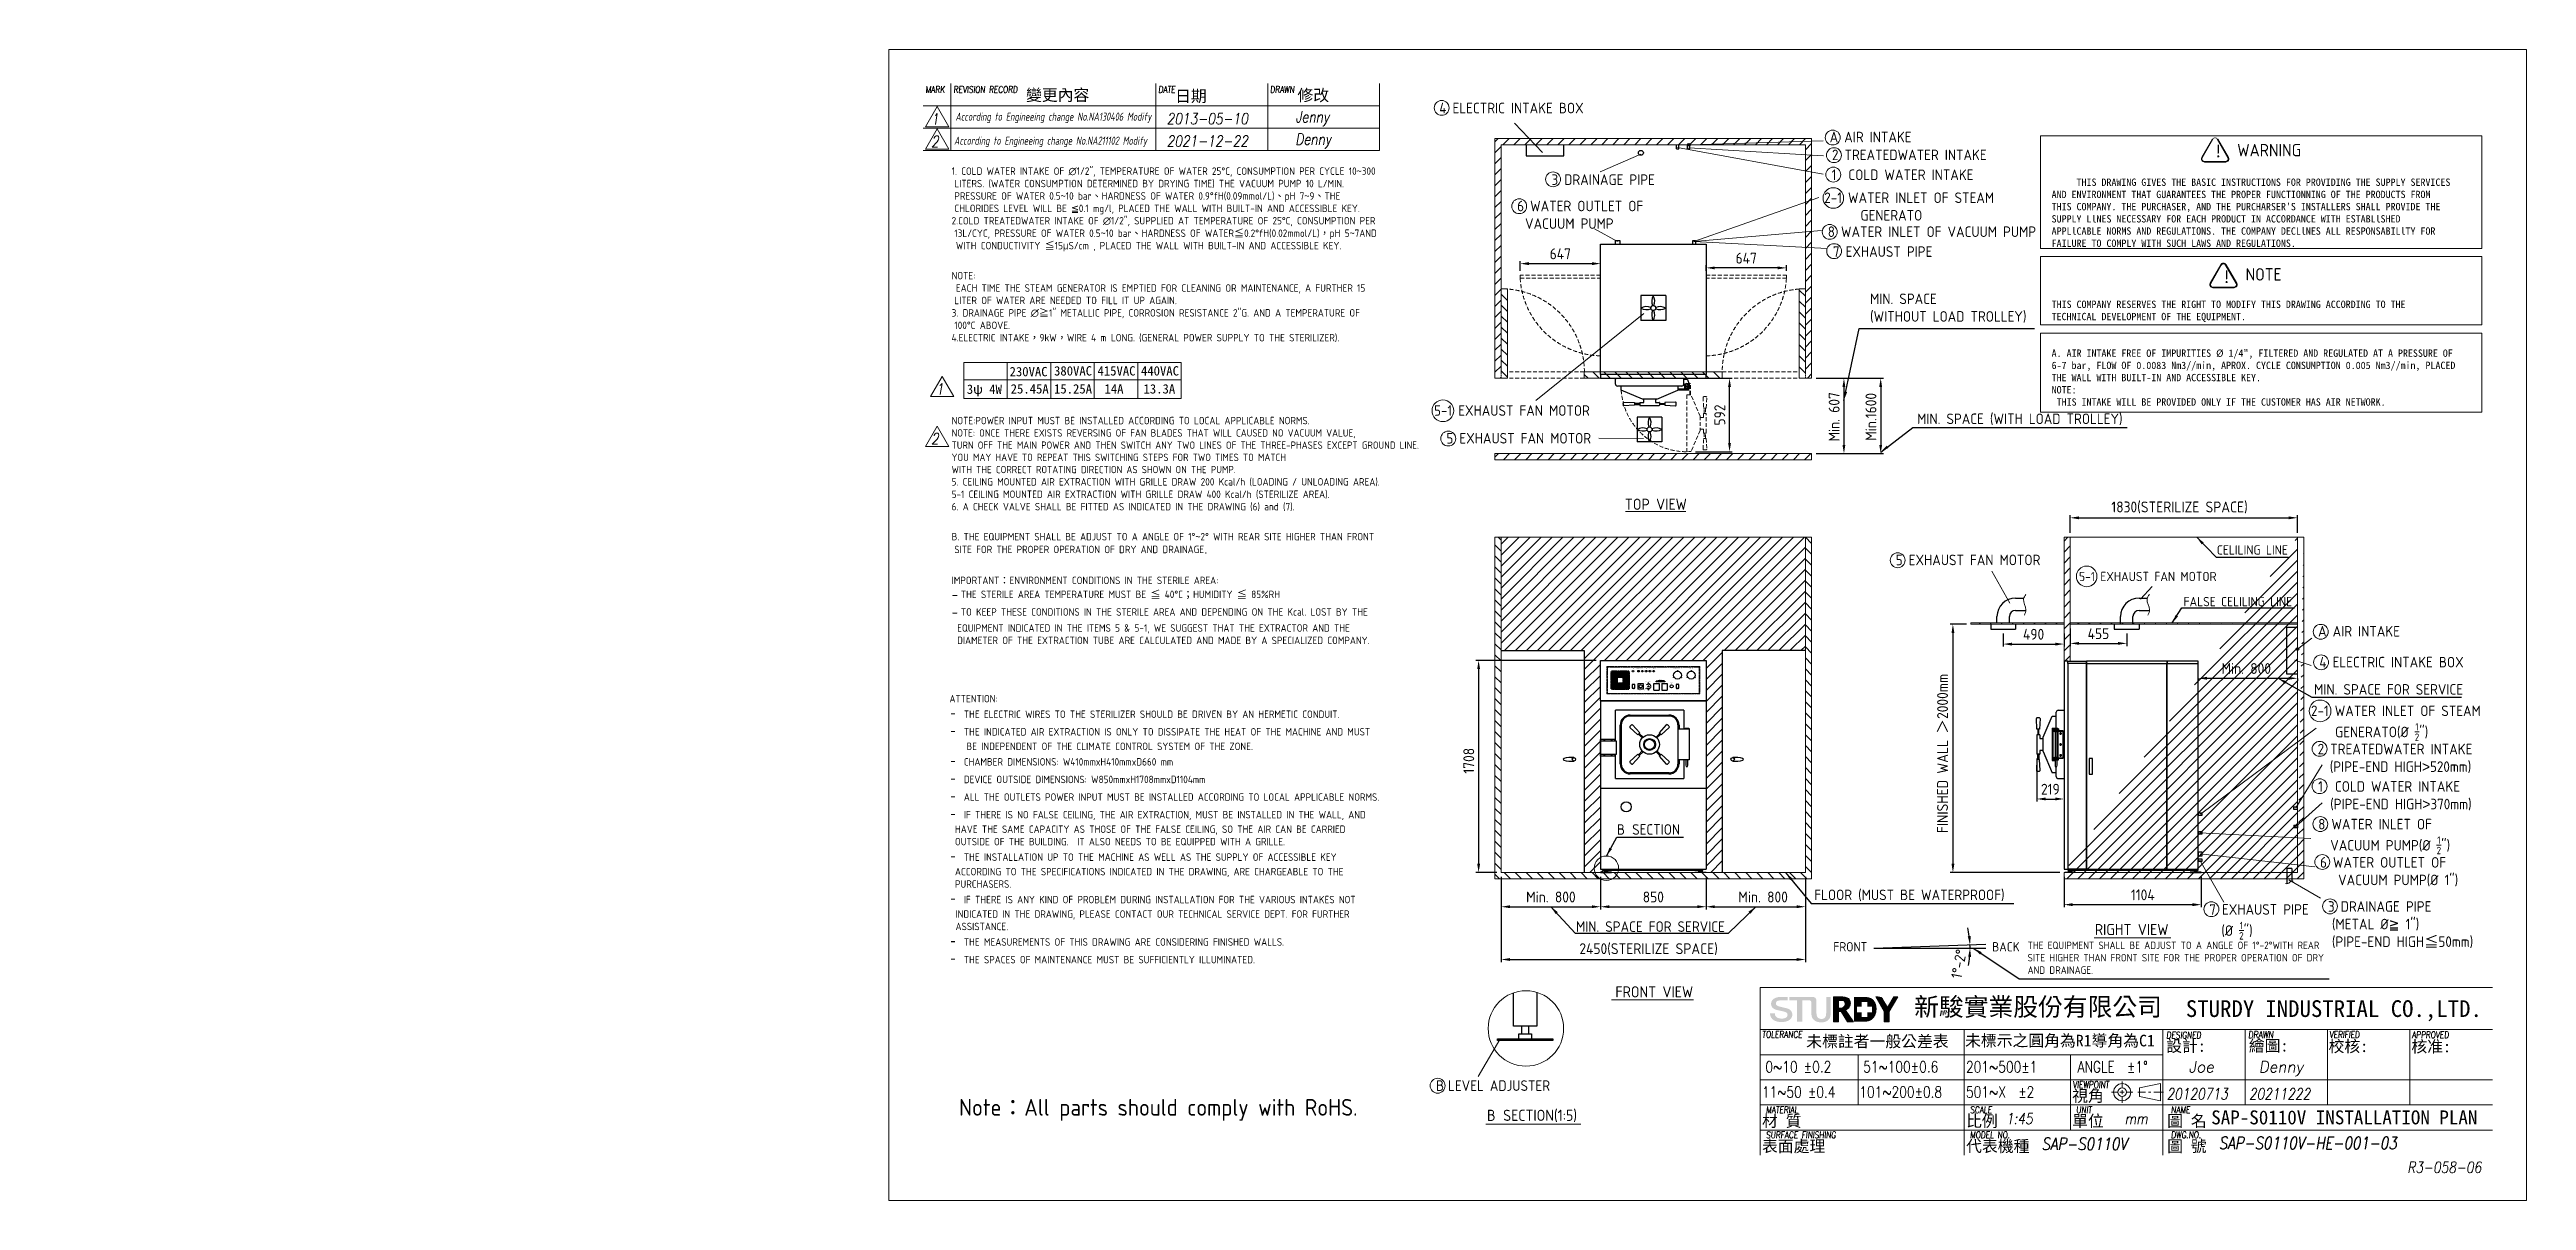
# Model space of a CAD drawing. Header units: millimetres. Extents: x -1024939 to -215729, y -20981 to -2215.
# Drawn here: x -399815 to -379871, y -15285 to -6015 of the extents above; entities outside this region: 6.
import ezdxf

# ---------------------------------------------------------------- set-up
doc = ezdxf.new("R2010")
doc.units = ezdxf.units.MM
doc.header["$MEASUREMENT"] = 0
doc.linetypes.add('HIDDEN', pattern=[9.525, 6.35, -3.175])
doc.layers.get('0').update_dxf_attribs({"lineweight": 25})
for name, color, linetype, lineweight in [('D', 3, 'Continuous', 13), ('DIM', 3, 'Continuous', 9), ('F', 7, 'Continuous', 15), ('H', 2, 'HIDDEN', 15), ('S', 4, 'Continuous', 15), ('T', 4, 'Continuous', 15), ('標註', 5, 'Continuous', 9)]:
    doc.layers.add(name, color=color, linetype=linetype, lineweight=lineweight)
doc.styles.get("Standard").update_dxf_attribs({"font": 'KAIU.TTF'})
doc.styles.add('STU25', font='isocp2.shx')
doc.styles.add('Text', font='romans.shx', dxfattribs={"width": 0.8, "oblique": 10})
doc.dimstyles.new('STU25', dxfattribs={"dimscale": 35, "dimtxt": 2.5, "dimasz": 2, "dimexe": 0.6, "dimexo": 1, "dimgap": 1, "dimtad": 1, "dimdsep": 46, "dimtxsty": 'STU25', "dimcen": 2, "dimazin": 2, "dimtfac": 1, "dimtmove": 0, "dimatfit": 3, "dimfxl": 0, "dimtolj": 1, "dimtzin": 0, "dimarcsym": 0})
doc.dimstyles.new('STU25$7', dxfattribs={"dimscale": 35, "dimtxt": 2.5, "dimasz": 2, "dimexe": 1.25, "dimexo": 0.625, "dimgap": 1, "dimtad": 0, "dimdec": 4, "dimdsep": 46, "dimtxsty": 'STU25', "dimcen": 2.5, "dimazin": 2, "dimtfac": 1, "dimtdec": 4, "dimtmove": 0, "dimatfit": 3, "dimfxl": 0, "dimtolj": 1, "dimtzin": 0, "dimarcsym": 0})
pattern_1 = [(45, (-185170.48, 2833.38), (-44.194174, 44.194174), [])]
pattern_2 = [(135, (-185170.48, 2833.38), (-44.194174, -44.194174), [])]

msp = doc.modelspace()

# ---------------------------------------------------------------- texts
at = {"lineweight": -3}
for s, p in [('變更內容', (-391952.159, -6427.368)), ('日期', (-390751.998, -6436.268)), ('修改', (-389766.52, -6429.148))]:
    msp.add_text(s, height=93.4085, dxfattribs=at).set_placement(p)
at = {"layer": 'D', "color": 4}
msp.add_text('SAP-S0110V INSTALLATION PLAN', height=112.5, dxfattribs=at).set_placement((-382408.599, -14671.527))
at = {"layer": 'D', "char_height": 85, "attachment_point": 1, "style": 'STU25'}
for s, insert in [('4 ELECTRIC INTAKE BOX', (-388624.041, -6443.408)), ('1  COLD WATER INTAKE', (-385465.876, -6980.682)), ('\\A1;2-1 WATER INLET OF STEAM \\P    GENERATO(%%c {\\H0.7x;\\S1/2;}")', (-381605.401, -11298.243)), ('\\A1;8 WATER INLET OF \\P  VACUUM PUMP(%%c {\\H0.7x;\\S1/2;}")', (-381547.511, -12210.93)), ('6 WATER OUTLET OF \\P   VACUUM PUMP(%%c 1")', (-381532.898, -12518.991)), ('\\A1;7 EXHAUST PIPE\\P  (%%c {\\H0.7x;\\S1/2;}")', (-382424.407, -12898.186))]:
    msp.add_mtext(s, dxfattribs=dict(at, insert=insert))
at = {"layer": 'D', "attachment_point": 1}
for s, insert, char_height in [('{\\Fisocp2.shx;\\C3;A AIR INTAKE}', (-385481.205, -6676.704), 85), ('{\\Fisocp3.shx;\\C3;2 \\Fisocp2.shx;TREATEDWATER INTAKE}', (-385462.606, -6820.541), 85), ('{\\Fisocp2.shx;\\C3;3 DRAINAGE PIPE}', (-387720.766, -7020.098), 85), ('{\\Fisocp2.shx|c136;\\C3;2-1 WATER INLET OF STEAM \\P      GENERATO}', (-385524.629, -7165.654), 85), ('{\\Fisocp2.shx;\\C3;6 WATER OUTLET OF \\P\\f???|b0|i0|c0|p65;  \\Fisocp2.shx;VACUUM PUMP}', (-387997.185, -7232.531), 85), ('{\\Fisocp2.shx;\\C3;8 WATER INLET OF VACUUM PUMP}', (-385496.473, -7439.481), 85), ('{\\Fisocp2.shx;\\C3;7 EXHAUST PIPE}', (-385455.069, -7599.573), 85), ('{\\Fisocp2.shx|c136;\\C3;MIN. SPACE \\P(WITHOUT LOAD TROLLEY)}', (-385156.015, -7979.971), 85), ('{\\Fisocp2.shx;\\C3;5-1 EXHAUST FAN MOTOR}', (-388666.569, -8879.746), 85), ('{\\Fisocp2.shx;\\C3;MIN. SPACE (WITH LOAD TROLLEY)}', (-384776.65, -8946.238), 85), ('{\\Fisocp2.shx;\\C3;5 EXHAUST FAN MOTOR}', (-388566.583, -9103.057), 85), ('{\\Fisocp2.shx;\\C11;TOP VIEW}', (-387129.466, -9632.085), 90), ('{\\Fisocp2.shx;\\C3;5 EXHAUST FAN MOTOR}', (-384948.704, -10083.097), 85), ('{\\Fisocp.shx;\\C3;CELILING LINE}', (-382363.49, -10007.371), 75), ('{\\Fisocp2.shx;\\C3;5-1 EXHAUST FAN MOTOR}', (-383473.161, -10221.45), 75), ('{\\Fisocp2.shx;\\C3;FALSE CELILING LINE}', (-382631.417, -10423.604), 75), ('{\\Fisocp2.shx;\\C3;A AIR INTAKE}', (-381548.353, -10657.553), 85), ('{\\Fisocp2.shx;\\C3;4 ELECTRIC INTAKE BOX}', (-381537.94, -10906.07), 85), ('{\\Fisocp2.shx;\\C3;MIN. SPACE FOR SERVICE}', (-381580.11, -11125.543), 85), ('{\\Fisocp2.shx;2 TREATEDWATER INTAKE\\P  (PIPE-END HIGH\\f新細明體|b0|i0|c136|p18;>\\Fisocp2.shx;520mm)}', (-381551.515, -11606.295), 85), ('{\\Fisocp2.shx;1  COLD WATER INTAKE\\P  (PIPE-END HIGH\\f新細明體|b0|i0|c136|p18;>\\Fisocp2.shx;370mm)}', (-381547.963, -11907.442), 85), ('{\\Fisocp2.shx;\\C3;B\\f標楷體|b0|i0|c136|p65; \\Fisocp2.shx;SECTION}', (-387194.433, -12253.833), 85), ('{\\Fisocp2.shx;\\C3;FLOOR (MUST BE WATERPROOF)}', (-385604.662, -12780.642), 85), ('{\\Fisocp2.shx;3 DRAINAGE PIPE \\P\\f???|b0|i0|c0|p65; \\Fisocp2.shx;(METAL %%C\\f新細明體|b0|i0|c136|p18;≧\\Fisocp2.shx; 1")\\P\\f????|b0|i0|c0|p18; \\Fisocp2.shx;(PIPE-END HIGH}≦{\\Fisocp2.shx;50mm)}', (-381468.544, -12874.147), 85), ('{\\Fisocp2.shx;\\C3;MIN. SPACE FOR SERVICE}', (-387523.887, -13036.332), 85), ('{\\Fisocp2.shx;\\C11;RIGHT VIEW}', (-383346.596, -13057.361), 90), ('{\\Fisocp2.shx;\\C3;THE EQUIPMENT SHALL BE ADJUST TO A ANGLE OF 1%%d-2%%dWITH REAR \\PSITE HIGHER THAN FRONT SITE FOR THE PROPER OPERATION OF DRY \\PAND DRAINAGE.}', (-383887.296, -13199.35), 60), ('{\\Fisocp2.shx;\\C11;FRONT VIEW}', (-387206.413, -13559.346), 90), ('{\\Fisocp2.shx;\\C3;B\\f???|b0|i0|c0|p65; \\Fisocp2.shx;LEVEL ADJUSTER}', (-388650.78, -14317.057), 85), ('{\\Fisocp2.shx;\\C11;B\\f標楷體|b0|i0|c136|p65; \\Fisocp2.shx;SECTION(1:5)}', (-388240.27, -14553.723), 90)]:
    msp.add_mtext(s, dxfattribs=dict(at, insert=insert, char_height=char_height))
at = {"layer": 'D', "color": 11, "attachment_point": 1, "style": 'STU25'}
for s, insert, char_height in [('{\\f標楷體|b0|i0|c136|p65;!}', (-382386.079, -6782.572), 100), ('WARNING', (-382199.566, -6774.824), 100), ('{\\A1;}\\P{\\A1;\\Fisocp2.shx;\\H0.70447x;1. COLD WATER INTAKE OF ∅1/2", TEMPERATURE OF WATER 25°C, CONSUMPTION PER CYCLE 10}{\\A1;\\f細明體|b0|i0|c136|p49;\\H0.70447x;~}{\\A1;\\Fisocp2.shx;\\H0.70447x;300 }\\P{\\A1;\\F???;\\H0.70447x; }{\\A1;\\Fisocp2.shx;\\H0.70447x;LITERS. (WATER CONSUMPTION DETERMINED BY DRYING TIME) THE VACUUM PUMP 10 L/MIN. }\\P{\\A1;\\F???;\\H0.70447x; }{\\A1;\\Fisocp2.shx;\\H0.70447x;PRESSURE OF WATER 0.5}{\\A1;\\f細明體|b0|i0|c136|p49;\\H0.70447x;~}{\\A1;\\Fisocp2.shx;\\H0.70447x;10 bar}{\\A1;\\f標楷體|b0|i0|c136|p65;\\H0.70447x;、}{\\A1;\\Fisocp2.shx;\\H0.70447x;HARDNESS OF WATER 0.9°fH(0.09mmol/L)}{\\A1;\\f標楷體|b0|i0|c136|p65;\\H0.70447x;、}{\\A1;\\Fisocp2.shx;\\H0.70447x;pH 7}{\\A1;\\f細明體|b0|i0|c136|p49;\\H0.70447x;~}{\\A1;\\Fisocp2.shx;\\H0.70447x;9}{\\A1;\\f標楷體|b0|i0|c136|p65;\\H0.70447x;、}{\\A1;\\Fisocp2.shx;\\H0.70447x;THE }\\P{\\A1;\\F???;\\H0.70447x; }{\\A1;\\Fisocp2.shx;\\H0.70447x;CHLORIDES LEVEL WILL BE }{\\A1;\\f新細明體|b0|i0|c136|p16;\\H0.70447x;≦}{\\A1;\\Fisocp2.shx;\\H0.70447x;0.1 mg/l, PLACED THE WALL WITH BUILT-IN AND ACCESSIBLE KEY.}\\P{\\A1;\\Fisocp2.shx;\\H0.70447x;2.COLD TREATEDWATER INTAKE OF ∅1/2", SUPPLIED AT TEMPERATURE OF 25°C, CONSUMPTION PER }\\P{\\A1;\\F????;\\H0.70447x; }{\\A1;\\Fisocp2.shx;\\H0.70447x;13L/CYC, PRESSURE OF WATER 0.5}{\\A1;\\f細明體|b0|i0|c136|p49;\\H0.70447x;~}{\\A1;\\Fisocp2.shx;\\H0.70447x;10 bar}{\\A1;\\f標楷體|b0|i0|c136|p65;\\H0.70447x;、}{\\A1;\\Fisocp2.shx;\\H0.70447x;HARDNESS OF WATER}{\\A1;\\f標楷體|b0|i0|c136|p65;\\H0.70447x;≦}{\\A1;\\Fisocp2.shx;\\H0.70447x;0.2°fH(0.02mmol/L)}{\\A1;\\f標楷體|b0|i0|c136|p65;\\H0.70447x;，}{\\A1;\\Fisocp2.shx;\\H0.70447x;pH 5}{\\A1;\\f細明體|b0|i0|c136|p49;\\H0.70447x;~}{\\A1;\\Fisocp2.shx;\\H0.70447x;7AND }\\P{\\A1;\\Fisocp2.shx;\\H0.70447x; WITH CONDUCTIVITY }{\\A1;\\f標楷體|b0|i0|c136|p65;\\H0.70447x;≦}{\\A1;\\Fisocp2.shx;\\H0.70447x;15}{\\A1;\\f新細明體|b0|i0|c136|p16;\\H0.70447x;μ}{\\A1;\\Fisocp2.shx;\\H0.70447x;S/cm , PLACED THE WALL WITH BUILT-IN AND ACCESSIBLE KEY.}\\P{\\A1;\\Fisocp2.shx;\\H0.70447x;}\\P{\\A1;\\Fisocp2.shx;\\H0.70447x;NOTE:}\\P{\\A1;\\Fisocp2.shx;\\H0.70447x; EACH TIME THE STEAM GENERATOR IS EMPTIED FOR CLEANING OR MAINTENANCE, A FURTHER 15 }\\P{\\A1;\\F???;\\H0.70447x; }{\\A1;\\Fisocp2.shx;\\H0.70447x;LITER OF WATER ARE NEEDED TO FILL IT UP AGAIN.}\\P{\\A1;\\Fisocp2.shx;\\H0.70447x;3. DRAINAGE PIPE ∅}{\\A1;\\f標楷體|b0|i0|c136|p65;\\H0.70447x;≧}{\\A1;\\Fisocp2.shx;\\H0.70447x;1" METALLIC PIPE, CORROSION RESISTANCE 2"G. AND A TEMPERATURE OF }\\P{\\A1;\\F???;\\H0.70447x; }{\\A1;\\Fisocp2.shx;\\H0.70447x;100°C ABOVE.}\\P{\\A1;\\Fisocp2.shx;\\H0.70447x;4.ELECTRIC INTAKE}{\\A1;\\f標楷體|b0|i0|c136|p65;\\H0.70447x;，}{\\A1;\\Fisocp2.shx;\\H0.70447x;9kW}{\\A1;\\f標楷體|b0|i0|c136|p65;\\H0.70447x;，}{\\A1;\\Fisocp2.shx;\\H0.70447x;WIRE 4 m LONG. (GENERAL POWER SUPPLY TO THE STERILIZER).}\\P{\\A1;\\Fisocp2.shx;\\H0.70447x;}\\P{\\A1;\\Fisocp2.shx;\\H0.70447x;}\\P{\\A1;\\Fisocp2.shx;\\H0.70447x;}\\P{\\A1;\\Fisocp2.shx;\\H0.70447x;}\\P{\\A1;\\Fisocp2.shx;\\H0.70447x;NOTE:POWER INPUT MUST BE INSTALLED ACCORDING TO LOCAL APPLICABLE NORMS.}\\P{\\A1;\\H0.69311x;NOTE: ONCE THERE EXISTS REVERSING OF FAN BLADES THAT WILL CAUSED NO VACUUM VALUE, }\\P{\\A1;\\H0.69311x;TURN OFF THE MAIN POWER AND THEN SWITCH ANY TWO LINES OF THE THREE-PHASES EXCEPT GROUND LINE. }\\P{\\A1;\\H0.69311x;YOU MAY HAVE TO REPEAT THIS SWITCHING STEPS FOR TWO TIMES TO MATCH }\\P{\\A1;\\H0.69311x;WITH THE CORRECT ROTATING DIRECTION AS SHOWN ON THE PUMP. }\\P{\\A1;\\Fisocp2.shx;\\H0.70447x;5. CEILING MOUNTED AIR EXTRACTION WITH GRILLE DRAW 200 Kcal/h (LOADING / UNLOADING AREA).}\\P{\\A1;\\Fisocp2.shx;\\H0.70447x;5-1 CEILING MOUNTED AIR EXTRACTION WITH GRILLE DRAW 400 Kcal/h (STERILIZE AREA).}\\P{\\A1;\\Fisocp2.shx;\\H0.70447x;6. A CHECK VALVE SHALL BE FITTED AS INDICATED IN THE DRAWING (6) and (7).}\\P{\\A1;\\Fisocp2.shx;\\H0.70447x;}\\P{\\A1;\\Fisocp2.shx;\\H0.70447x;B. THE EQUIPMENT SHALL BE ADJUST TO A ANGLE OF 1°}{\\A1;\\f細明體|b0|i0|c136|p49;\\H0.70447x;~}{\\A1;\\Fisocp2.shx;\\H0.70447x;2° WITH REAR SITE HIGHER THAN FRONT }\\P{\\A1;\\F???;\\H0.70447x; }{\\A1;\\Fisocp2.shx;\\H0.70447x;SITE FOR THE PROPER OPERATION OF DRY AND DRAINAGE}{\\A1;\\fArial|b0|i0|c0|p34;\\H0.77492x;.}\\P{\\A1;\\fArial|b0|i0|c0|p34;\\H0.77492x;}\\P{\\A1;\\Fisocp2.shx;\\H0.70433x;IMPORTANT}{\\A1;\\f標楷體|b0|i0|c136|p65;\\H0.70433x;：}{\\A1;\\Fisocp2.shx;\\H0.70433x;ENVIRONMENT CONDITIONS IN THE STERILE AREA:}\\P{\\A1;\\Fisocp2.shx;\\H1.00000x;-}{\\A1;\\F???;\\H0.70420x; }{\\A1;\\Fisocp2.shx;\\H0.70420x;THE STERILE AREA TEMPERATURE MUST BE }{\\A1;\\f標楷體|b0|i0|c136|p65;\\H0.70420x;≦}{\\A1;\\Fisocp2.shx;\\H0.70420x; 40°C}{\\A1;\\f標楷體|b0|i0|c136|p65;\\H0.70420x;；}{\\A1;\\Fisocp2.shx;\\H0.70420x;HUMIDITY }{\\A1;\\f標楷體|b0|i0|c136|p65;\\H0.70420x;≦}{\\A1;\\Fisocp2.shx;\\H0.70420x; 85%RH}\\P{\\A1;\\Fisocp2.shx;\\H1.00000x;-}{\\A1;\\F???;\\H0.70420x; }{\\A1;\\Fisocp2.shx;\\H0.70420x;TO KEEP THESE CONDITIONS IN THE STERILE AREA AND DEPENDING ON THE Kcal. LOST BY THE }\\P{\\A1;\\F???;\\H0.70420x;  }{\\A1;\\Fisocp2.shx;\\H0.70420x;EQUIPMENT INDICATED IN THE ITEMS 5 & 5-1, WE SUGGEST THAT THE EXTRACTOR AND THE }\\P{\\A1;\\F???;\\H0.70420x;  }{\\A1;\\Fisocp2.shx;\\H0.70420x;DIAMETER OF THE EXTRACTION TUBE ARE CALCULATED AND MADE BY A SPECIALIZED COMPANY.}', (-392551.318, -6822.119), 85.123334), ('NOTE', (-382132.324, -7775.558), 100), ('{\\f標楷體|b0|i0|c136|p65;!}', (-382318.836, -7794.926), 100), ('{\\f標楷體|b0|i0|c136|p65;230VAC}', (-392084.434, -8571.271), 75), ('{\\f標楷體|b0|i0|c136|p65;380VAC}', (-391726.551, -8565.085), 75), ('{\\f標楷體|b0|i0|c136|p65;415VAC}', (-391376.551, -8565.085), 75), ('{\\f標楷體|b0|i0|c136|p65;440VAC}', (-391026.551, -8565.085), 75), ('{\\f標楷體|b0|i0|c136|p65;3ψ 4W}', (-392428.869, -8712.771), 75), ('{\\f標楷體|b0|i0|c136|p65;25.45A}', (-392075.459, -8710.101), 75), ('{\\f標楷體|b0|i0|c136|p65;15.25A}', (-391726.664, -8710.101), 75), ('{\\f標楷體|b0|i0|c136|p65;14A}', (-391320.283, -8710.101), 75), ('{\\f標楷體|b0|i0|c136|p65;13.3A}', (-391006.063, -8710.101), 75), ('ATTENTION:\\P{\\f標楷體|b0|i0|c136|p65;\\H1.42x;- }THE ELECTRIC WIRES TO THE STERILIZER SHOULD BE DRIVEN BY AN HERMETIC CONDUIT.  \\P{\\f標楷體|b0|i0|c136|p65;\\H1.42x;- }THE INDICATED AIR EXTRACTION IS ONLY TO DISSIPATE THE HEAT OF THE MACHINE AND MUST \\P    BE INDEPENDENT OF THE CLIMATE CONTROL SYSTEM OF THE ZONE.\\P{\\f標楷體|b0|i0|c136|p65;\\H1.42x;- }CHAMBER DIMENSIONS: W410mmxH410mmxD660 mm\\P{\\f標楷體|b0|i0|c136|p65;\\H1.42x;- }DEVICE OUTSIDE DIMENSIONS: W850mmxH1708mmxD1104mm\\P{\\f標楷體|b0|i0|c136|p65;\\H1.42x;- }ALL THE OUTLETS POWER INPUT MUST BE INSTALLED ACCORDING TO LOCAL APPLICABLE NORMS.\\P{\\f標楷體|b0|i0|c136|p65;\\H1.42x;- }IF THERE IS NO FALSE CEILING, THE AIR EXTRACTION, MUST BE INSTALLED IN THE WALL, AND \\P{\\f???|b0|i0|c0|p65;  }HAVE THE SAME CAPACITY AS THOSE OF THE FALSE CEILING, SO THE AIR CAN BE CARRIED \\P{\\f???|b0|i0|c0|p65;  }OUTSIDE OF THE BUILDING.  IT ALSO NEEDS TO BE EQUIPPED WITH A GRILLE.\\P{\\f標楷體|b0|i0|c136|p65;\\H1.42x;- }THE INSTALLATION UP TO THE MACHINE AS WELL AS THE SUPPLY OF ACCESSIBLE KEY \\P{\\f???|b0|i0|c0|p65;  }ACCORDING TO THE SPECIFICATIONS INDICATED IN THE DRAWING, ARE CHARGEABLE TO THE \\P{\\f???|b0|i0|c0|p65;  }PURCHASERS.{\\fArial|b0|i0|c0|p34;\\H1.1x; \\P\\f標楷體|b0|i0|c136|p65;\\H1.291x;- }IF THERE IS ANY KIND OF PROBLEM DURING INSTALLATION FOR THE VARIOUS INTAKES NOT \\P{\\f???|b0|i0|c0|p65;\\H1.1x;  }INDICATED IN THE DRAWING, PLEASE CONTACT OUR TECHNICAL SERVICE DEPT. FOR FURTHER \\P{\\f???|b0|i0|c0|p65;\\H1.1x;  }ASSISTANCE.\\P{\\f標楷體|b0|i0|c136|p65;\\H1.42x;- }THE MEASUREMENTS OF THIS DRAWING ARE CONSIDERING FINISHED WALLS.\\P{\\f標楷體|b0|i0|c136|p65;\\H1.42x;- }THE SPACES OF MAINTENANCE MUST BE SUFFICIENTLY ILLUMINATED.', (-392568.709, -11212.985), 59.94601)]:
    msp.add_mtext(s, dxfattribs=dict(at, insert=insert, char_height=char_height))
at = {"layer": 'D', "color": 11, "lineweight": 0, "insert": (-383694.006, -7053.628), "char_height": 59, "attachment_point": 1}
msp.add_mtext('     THIS DRAWING GIVES THE BASIC INSTRUCTIONS FOR PROVIDING THE SUPPLY SERVICES ^JAND ENVIRONMENT THAT GUARANTEES THE PROPER FUNCTIONNING OF THE PRODUCTS FROM ^JTHIS COMPANY. THE PURCHASER, AND THE PURCHARSER\'S INSTALLERS SHALL PROVIDE THE ^JSUPPLY LlNES NECESSARY FOR EACH PRODUCT IN ACCORDANCE WITH ESTABLlSHED ^JAPPLlCABLE NORMS AND REGULATIONS. THE COMPANY DECLlNES ALL RESPONSABILlTY FOR ^JFAILURE TO COMPLY WITH SUCH LAWS AND REGULATIONS.^J^J^J^J\\PTHIS COMPANY RESERVES THE RIGHT TO MODIFY THIS DRAWING ACCORDING TO THE ^JTECHNICAL DEVELOPMENT OF THE EQUIPMENT.^J^J^JA. AIR INTAKE FREE OF IMPURITIES %%C 1/4", FILTERED AND REGULATED AT A PRESSURE OF ^J6-7 bar, FLOW OF 0.0083 Nm3//min, APROX. CYCLE CONSUMPTION 0.005 Nm3//min, PLACED \\PTHE WALL WITH BUILT-IN AND ACCESSIBLE KEY.^JNOTE:^J THIS INTAKE WILL BE PROVIDED ONLY IF THE CUSTOMER HAS AIR NETWORK.', dxfattribs=at)
at = {"layer": 'D', "char_height": 75, "width": 218.181, "attachment_point": 1}
for s, insert in [('{\\Fisocp2.shx;FRONT}', (-385451.616, -13203.568)), ('{\\Fisocp2.shx;BACK}', (-384173.093, -13204.019))]:
    msp.add_mtext(s, dxfattribs=dict(at, insert=insert))
at = {"layer": 'D', "color": 0, "insert": (-392491.54, -14467.009), "char_height": 135.00867, "attachment_point": 1, "style": 'STU25'}
msp.add_mtext('Note{\\f標楷體|b0|i0|c136|p65;：}All parts should comply with RoHS.', dxfattribs=at)
at = {"layer": 'F', "color": 1, "lineweight": 15, "style": 'Text', "oblique": 5, "width": 0.8}
for s, p in [('MARK', (-392761.592, -6362.883)), ('REVISION RECORD', (-392536.592, -6362.883)), ('DATE', (-390886.442, -6362.883)), ('DRAWN', (-389986.442, -6362.883))]:
    msp.add_text(s, height=54, dxfattribs=at).set_placement(p)
at = {"layer": 'H', "color": 0}
for s, insert, char_height, width, attachment_point in [('{\\fArial|b0|i0|c0|p34;POWER}', (-387074.249, -10998.141), 3.5, 19.50054, 1), ('{\\fArial|b0|i0|c0|p34;OFF}', (-387068.249, -11163.641), 5, 16.49951, 1), ('{\\fArial|b0|i0|c0|p34;ON}', (-387066.249, -11119.641), 5, 14.49951, 1), ('{\\fArial|b0|i0|c0|p34;ADD WATER}', (-387020.248, -10999.909), 3.5, 29.9713, 5), ('{\\fArial|b0|i0|c0|p34;HEAT}', (-386989.749, -10999.909), 3.5, 19, 5), ('\\A1;{\\fArial|b1|i1|c0|p34;kg/cm\\H0.7x;\\S2^  ;}', (-386973.749, -11168.141), 4, 25.94918, 1), ('{\\fArial|b1|i0|c0|p34;0.9}', (-386967.802, -11121.141), 4, 25.84153, 1), ('{\\fArial|b1|i0|c0|p34;2.1}', (-386967.749, -11160.141), 4, 25.7884, 1), ('{\\fArial|b0|i0|c0|p34;STERI}.', (-386958.669, -10999.909), 3.5, 19, 5), ('{\\fArial|b0|i0|c0|p34;PRESSURE CONTROL}', (-386966.749, -11106.141), 3.5, 56.4195, 1), ('{\\fArial|b0|i0|c0|p34;DRY}', (-386934.249, -10998.141), 3.5, 14.99983, 1), ('{\\fArial|b1|i0|c0|p34;1.2}', (-386929.249, -11119.141), 4, 11.85227, 1), ('{\\fArial|b0|i0|c0|p34;COMPLETE}', (-386912.249, -10998.141), 3.5, 23.49974, 1), ('{\\fArial|b0|i0|c0|p34;STERI.}', (-386882.785, -11109.141), 3.5, 43.963, 1), ('{\\fArial|b0|i0|c0|p34;TIMER}', (-386844.749, -11092.636), 3.5, 59.839, 5), ('{\\fArial|b0|i0|c0|p34;DRY}', (-386817.749, -11109.141), 3.5, 35.41234, 1), ('{\\fArial|b0|i0|c0|p34;CHAMBER PRESSURE GAUGE}', (-386743.249, -10998.141), 3.5, 77.43945, 1), ('{\\fArial|b0|i0|c0|p34;JACKET PRESSURE GAUGE}', (-386627.249, -10998.141), 3.5, 67.407, 1), ('{\\fArial|b0|i0|c0|p34;EMERGENCY}', (-387017.249, -11172.141), 3.5, 23.5, 1)]:
    msp.add_mtext(s, dxfattribs=dict(at, insert=insert, char_height=char_height, width=width, attachment_point=attachment_point))
at = {"layer": 'H', "color": 0, "attachment_point": 1}
for s, insert, char_height in [('{\\fArial|b0|i0|c0|p34;VACUUM\\PRELEASE}', (-386764.999, -11111.324), 3.5), ('{\\fArial|b0|i0|c0|p34;NORMAL}', (-386721.249, -11163.641), 5), ('{\\fARIAL|b0|i0|c0|p34;LIQUID}', (-386718.249, -11119.641), 5)]:
    msp.add_mtext(s, dxfattribs=dict(at, insert=insert, char_height=char_height))
at = {"layer": 'T', "lineweight": 20, "style": 'Text', "oblique": 10, "width": 0.8}
for s, height, p in [('1', 90, (-392716.215, -6619.71)), ('2013-05-10', 90, (-390818.998, -6616.861)), ('Jenny', 90, (-389782.539, -6601.061)), ('2', 90, (-392716.215, -6799.71)), ('2021-12-22', 90, (-390818.998, -6796.861)), ('Denny', 90, (-389782.539, -6781.061)), ('1', 90, (-392676.413, -8793.559)), ('2', 90, (-392716.215, -9194.426)), ('20120713', 90, (-382768.342, -14471.312)), ('20211222', 90, (-382104.592, -14471.312)), ('1:45', 90, (-384061.995, -14670.189)), ('mm', 90, (-383105.378, -14669.934)), ('SAP-S0110V', 99, (-383775.035, -14877.791)), ('SAP-S0110V-HE-001-03', 99, (-382347.256, -14871.498))]:
    msp.add_text(s, height=height, dxfattribs=at).set_placement(p)
at = {"layer": 'T', "lineweight": 20, "style": 'Text', "oblique": 10}
for s, p in [('Joe', (-382591.023, -14253.399)), ('Denny', (-382025.968, -14253.399))]:
    msp.add_text(s, height=90, dxfattribs=at).set_placement(p)
at = {"layer": 'T', "linetype": 'Continuous', "lineweight": 20, "attachment_point": 1, "style": 'Text'}
for s, insert, char_height in [('{\\Fisocp2.shx|c136;According to Engineeing change No.NA130406 Modify}', (-392520.151, -6522.503), 65), ('{\\Fisocp2.shx|c136;According to Engineeing change No.NA211102 Modify}', (-392530.899, -6715.965), 65), ('{R3-058-06}', (-380829.684, -14972.539), 90)]:
    msp.add_mtext(s, dxfattribs=dict(at, insert=insert, char_height=char_height))
at = {"layer": '標註', "char_height": 20, "attachment_point": 1}
for insert in [(-215875.215, -2215.475), (-215729.292, -2277.19), (-399814.79, -6015.287), (-399668.867, -6077.002), (-1024939.232, -14594.374), (-1024793.309, -14656.089), (-824192.292, -20919.736), (-824046.37, -20981.451)]:
    msp.add_mtext('\\A1;', dxfattribs=dict(at, insert=insert))

# ---------------------------------------------------------------- blocks, each defined once
blk = doc.blocks.new('*D1')
at = {"layer": 'D', "color": 0, "lineweight": -2}
for p, q in [((-383544, -10678), (-383544, -10819)), ((-383089, -10717), (-383089, -10819)), ((-383474, -10798), (-383159, -10798))]:
    blk.add_line(p, q, dxfattribs=at)
at = {"layer": 'D', "color": 0}
for points in [[(-383474, -10786), (-383474, -10809), (-383544, -10798)], [(-383159, -10809), (-383159, -10786), (-383089, -10798)]]:
    blk.add_solid(points, dxfattribs=at)
at = {"layer": 'Defpoints', "color": 0}
for p in [(-383544, -10643), (-383089, -10682), (-383089, -10798)]:
    blk.add_point(p, dxfattribs=at)
at = {"layer": 'D', "color": 0, "insert": (-383317, -10719), "char_height": 87.5, "attachment_point": 5, "style": 'STU25'}
blk.add_mtext('\\A1;455', dxfattribs=at)
blk = doc.blocks.new('*D2')
at = {"layer": 'D', "color": 0, "lineweight": -2}
for p, q in [((-388126, -12678), (-388126, -12940)), ((-387326, -12678), (-387326, -12940)), ((-388056, -12919), (-387396, -12919))]:
    blk.add_line(p, q, dxfattribs=at)
at = {"layer": 'D', "color": 0}
for points in [[(-388056, -12907), (-388056, -12930), (-388126, -12919)], [(-387396, -12930), (-387396, -12907), (-387326, -12919)]]:
    blk.add_solid(points, dxfattribs=at)
at = {"layer": 'Defpoints', "color": 0}
for p in [(-388126, -12643), (-387326, -12643), (-387326, -12919)]:
    blk.add_point(p, dxfattribs=at)
at = {"layer": 'D', "color": 0, "insert": (-387726, -12840), "char_height": 87.5, "attachment_point": 5, "style": 'STU25'}
blk.add_mtext('\\A1;Min. 800', dxfattribs=at)
blk = doc.blocks.new('*D3')
at = {"layer": 'D', "color": 0, "lineweight": -2}
for p, q in [((-386476, -12678), (-386476, -12940)), ((-385676, -12678), (-385676, -12940)), ((-386406, -12919), (-385746, -12919))]:
    blk.add_line(p, q, dxfattribs=at)
at = {"layer": 'D', "color": 0}
for points in [[(-386406, -12907), (-386406, -12930), (-386476, -12919)], [(-385746, -12930), (-385746, -12907), (-385676, -12919)]]:
    blk.add_solid(points, dxfattribs=at)
at = {"layer": 'Defpoints', "color": 0}
for p in [(-386476, -12643), (-385676, -12643), (-385676, -12919)]:
    blk.add_point(p, dxfattribs=at)
at = {"layer": 'D', "color": 0, "insert": (-386017, -12840), "char_height": 87.5, "attachment_point": 5, "style": 'STU25'}
blk.add_mtext('\\A1;Min. 800', dxfattribs=at)
blk = doc.blocks.new('*D4')
at = {"layer": 'D', "color": 0, "lineweight": -2}
for p, q in [((-387361, -10935), (-388329, -10935)), ((-388308, -11005), (-388308, -12573)), ((-388161, -12643), (-388329, -12643))]:
    blk.add_line(p, q, dxfattribs=at)
at = {"layer": 'D', "color": 0}
for points in [[(-388296, -11005), (-388319, -11005), (-388308, -10935)], [(-388319, -12573), (-388296, -12573), (-388308, -12643)]]:
    blk.add_solid(points, dxfattribs=at)
at = {"layer": 'Defpoints', "color": 0}
for p in [(-387326, -10935), (-388308, -12643), (-388126, -12643)]:
    blk.add_point(p, dxfattribs=at)
at = {"layer": 'D', "color": 0, "insert": (-388387, -11743), "char_height": 87.5, "attachment_point": 5, "rotation": 90, "style": 'STU25'}
blk.add_mtext('\\A1;1708', dxfattribs=at)
blk = doc.blocks.new('*D5')
at = {"layer": 'D', "color": 0, "lineweight": -2}
for p, q in [((-382514, -11080), (-382514, -11100)), ((-382444, -11079), (-381784, -11079)), ((-381714, -11080), (-381714, -11100))]:
    blk.add_line(p, q, dxfattribs=at)
at = {"layer": 'D', "color": 0}
for points in [[(-382444, -11067), (-382444, -11090), (-382514, -11079)], [(-381784, -11090), (-381784, -11067), (-381714, -11079)]]:
    blk.add_solid(points, dxfattribs=at)
at = {"layer": 'Defpoints', "color": 0}
for p in [(-382514, -11045), (-381714, -11045), (-381714, -11079)]:
    blk.add_point(p, dxfattribs=at)
at = {"layer": 'D', "color": 0, "insert": (-382127, -11000), "char_height": 87.5, "attachment_point": 5, "style": 'STU25'}
blk.add_mtext('\\A1;{\\Fisocp2.shx;Min. 800}', dxfattribs=at)
blk = doc.blocks.new('*D8')
at = {"layer": 'D', "color": 0, "lineweight": -2}
for p, q in [((-383594, -12678), (-383594, -12923)), ((-382490, -12678), (-382490, -12923)), ((-383524, -12902), (-382560, -12902))]:
    blk.add_line(p, q, dxfattribs=at)
at = {"layer": 'D', "color": 0}
for points in [[(-383524, -12890), (-383524, -12914), (-383594, -12902)], [(-382560, -12914), (-382560, -12890), (-382490, -12902)]]:
    blk.add_solid(points, dxfattribs=at)
at = {"layer": 'Defpoints', "color": 0}
for p in [(-383594, -12643), (-382490, -12643), (-382490, -12902)]:
    blk.add_point(p, dxfattribs=at)
at = {"layer": 'D', "color": 0, "insert": (-382960, -12823), "char_height": 87.5, "attachment_point": 5, "style": 'STU25'}
blk.add_mtext('\\A1;1104', dxfattribs=at)
blk = doc.blocks.new('*D9')
at = {"layer": 'D', "color": 0, "lineweight": -2}
for p, q in [((-385591, -8662), (-385345, -8662)), ((-385366, -8732), (-385366, -9199)), ((-385591, -9269), (-385345, -9269))]:
    blk.add_line(p, q, dxfattribs=at)
at = {"layer": 'D', "color": 0}
for points in [[(-385355, -8732), (-385378, -8732), (-385366, -8662)], [(-385378, -9199), (-385355, -9199), (-385366, -9269)]]:
    blk.add_solid(points, dxfattribs=at)
at = {"layer": 'Defpoints', "color": 0}
for p in [(-385626, -8662), (-385626, -9269), (-385366, -9269)]:
    blk.add_point(p, dxfattribs=at)
at = {"layer": 'D', "color": 0, "insert": (-385445, -8973), "char_height": 87.5, "attachment_point": 5, "rotation": 90, "style": 'STU25'}
blk.add_mtext('\\A1;{\\Fisocp2.shx;Min. 607}', dxfattribs=at)
blk = doc.blocks.new('*D10')
at = {"layer": 'D', "color": 0, "lineweight": -2}
for p, q in [((-385591, -8662), (-385049, -8662)), ((-385070, -8732), (-385070, -9199)), ((-385591, -9269), (-385049, -9269))]:
    blk.add_line(p, q, dxfattribs=at)
at = {"layer": 'D', "color": 0}
for points in [[(-385059, -8732), (-385082, -8732), (-385070, -8662)], [(-385082, -9199), (-385059, -9199), (-385070, -9269)]]:
    blk.add_solid(points, dxfattribs=at)
at = {"layer": 'Defpoints', "color": 0}
for p in [(-385626, -8662), (-385626, -9269), (-385070, -9269)]:
    blk.add_point(p, dxfattribs=at)
at = {"layer": 'D', "color": 0, "insert": (-385149, -8973), "char_height": 87.5, "attachment_point": 5, "rotation": 90, "style": 'STU25'}
blk.add_mtext('\\A1;{\\Fisocp2.shx;Min.1600}', dxfattribs=at)
blk = doc.blocks.new('*D11')
at = {"layer": 'D', "color": 0, "lineweight": -2}
for p, q in [((-384084, -10717), (-384084, -10824)), ((-383594, -10717), (-383594, -10824)), ((-384014, -10803), (-383664, -10803))]:
    blk.add_line(p, q, dxfattribs=at)
at = {"layer": 'D', "color": 0}
for points in [[(-384014, -10792), (-384014, -10815), (-384084, -10803)], [(-383664, -10815), (-383664, -10792), (-383594, -10803)]]:
    blk.add_solid(points, dxfattribs=at)
at = {"layer": 'Defpoints', "color": 0}
for p in [(-384084, -10682), (-383594, -10682), (-383594, -10803)]:
    blk.add_point(p, dxfattribs=at)
at = {"layer": 'D', "color": 0, "insert": (-383839, -10724), "char_height": 87.5, "attachment_point": 5, "style": 'STU25'}
blk.add_mtext('\\A1;490', dxfattribs=at)
blk = doc.blocks.new('*D12')
at = {"layer": 'D', "color": 0, "lineweight": -2}
for p, q in [((-387326, -12678), (-387326, -12940)), ((-386476, -12678), (-386476, -12940)), ((-387256, -12919), (-386546, -12919))]:
    blk.add_line(p, q, dxfattribs=at)
at = {"layer": 'D', "color": 0}
for points in [[(-387256, -12907), (-387256, -12930), (-387326, -12919)], [(-386546, -12930), (-386546, -12907), (-386476, -12919)]]:
    blk.add_solid(points, dxfattribs=at)
at = {"layer": 'Defpoints', "color": 0}
for p in [(-387326, -12643), (-386476, -12643), (-386476, -12919)]:
    blk.add_point(p, dxfattribs=at)
at = {"layer": 'D', "color": 0, "insert": (-386901, -12840), "char_height": 87.5, "attachment_point": 5, "style": 'STU25'}
blk.add_mtext('\\A1;850', dxfattribs=at)
blk = doc.blocks.new('*D13')
at = {"layer": 'Defpoints', "color": 0}
for p in [(-383813, -11689), (-383594, -11884), (-383594, -12051)]:
    blk.add_point(p, dxfattribs=at)
at = {"layer": 'DIM', "color": 0, "lineweight": -2}
for p, q in [((-383813, -11724), (-383813, -12072)), ((-383594, -11919), (-383594, -12072)), ((-383743, -12051), (-383664, -12051))]:
    blk.add_line(p, q, dxfattribs=at)
at = {"layer": 'DIM', "color": 0}
for points in [[(-383743, -12039), (-383743, -12062), (-383813, -12051)], [(-383664, -12062), (-383664, -12039), (-383594, -12051)]]:
    blk.add_solid(points, dxfattribs=at)
at = {"layer": 'DIM', "color": 0, "insert": (-383704, -11972), "char_height": 87.5, "attachment_point": 5, "style": 'STU25'}
blk.add_mtext('\\A1;219', dxfattribs=at)
blk = doc.blocks.new('*D14')
at = {"layer": 'Defpoints', "color": 0}
for p in [(-386597, -8662), (-386287, -8662), (-386597, -9254)]:
    blk.add_point(p, dxfattribs=at)
at = {"layer": 'DIM', "color": 0, "lineweight": -2}
for p, q in [((-386562, -8662), (-386266, -8662)), ((-386287, -9184), (-386287, -8732)), ((-386562, -9254), (-386266, -9254))]:
    blk.add_line(p, q, dxfattribs=at)
at = {"layer": 'DIM', "color": 0}
for points in [[(-386276, -8732), (-386299, -8732), (-386287, -8662)], [(-386299, -9184), (-386276, -9184), (-386287, -9254)]]:
    blk.add_solid(points, dxfattribs=at)
at = {"layer": 'DIM', "color": 0, "insert": (-386366, -8958), "char_height": 87.5, "attachment_point": 5, "rotation": 90, "style": 'STU25'}
blk.add_mtext('\\A1;592', dxfattribs=at)
blk = doc.blocks.new('*D15')
at = {"layer": 'D', "color": 0, "lineweight": -2}
for start, end in [(7.1806, 12.3613), (349.6387, 354.8194), (0, 2)]:
    blk.add_arc((-385125, -13253), 774, start, end, dxfattribs=at)
at = {"layer": 'D', "color": 0}
for points in [[(-384369, -13157), (-384345, -13155), (-384351, -13226)], [(-384342, -13323), (-384366, -13322), (-384351, -13253)]]:
    blk.add_solid(points, dxfattribs=at)
at = {"layer": 'Defpoints', "color": 0}
for p in [(-385125, -13253), (-385125, -13253), (-384351, -13235), (-384225, -13221), (-384224, -13253)]:
    blk.add_point(p, dxfattribs=at)
at = {"layer": 'D', "color": 0, "insert": (-384441, -13379), "char_height": 87.5, "attachment_point": 5, "rotation": 79.526, "style": 'STU25'}
blk.add_mtext('1%%D-2%%D', dxfattribs=at)
blk = doc.blocks.new('*D16')
at = {"layer": 'D', "color": 0, "lineweight": -2}
for p, q in [((-388126, -12678), (-388126, -13365)), ((-385676, -12678), (-385676, -13365)), ((-388056, -13344), (-385746, -13344))]:
    blk.add_line(p, q, dxfattribs=at)
at = {"layer": 'D', "color": 0}
for points in [[(-388056, -13332), (-388056, -13355), (-388126, -13344)], [(-385746, -13355), (-385746, -13332), (-385676, -13344)]]:
    blk.add_solid(points, dxfattribs=at)
at = {"layer": 'Defpoints', "color": 0}
for p in [(-388126, -12643), (-385676, -12643), (-385676, -13344)]:
    blk.add_point(p, dxfattribs=at)
at = {"layer": 'D', "color": 0, "insert": (-386939, -13261), "char_height": 87.5, "attachment_point": 5, "style": 'STU25'}
blk.add_mtext('\\A1;{\\Fisocp2.shx;2450(STERILIZE SPACE)', dxfattribs=at)
blk = doc.blocks.new('*D17')
at = {"layer": 'D', "color": 0, "lineweight": -2}
for p, q in [((-384379, -10643), (-384510, -10643)), ((-384489, -10713), (-384489, -12573)), ((-383629, -12643), (-384510, -12643))]:
    blk.add_line(p, q, dxfattribs=at)
at = {"layer": 'D', "color": 0}
for points in [[(-384477, -10713), (-384500, -10713), (-384489, -10643)], [(-384500, -12573), (-384477, -12573), (-384489, -12643)]]:
    blk.add_solid(points, dxfattribs=at)
at = {"layer": 'Defpoints', "color": 0}
for p in [(-384344, -10643), (-384489, -12643), (-383594, -12643)]:
    blk.add_point(p, dxfattribs=at)
at = {"layer": 'D', "color": 0, "insert": (-384616, -12326), "char_height": 87.5, "attachment_point": 1, "rotation": 90, "style": 'STU25'}
blk.add_mtext('\\A1;{\\Fisocp2.shx;FINISHED WALL \\f新細明體|b0|i0|c136|p16;＞\\Fisocp2.shx;2000mm}', dxfattribs=at)
blk = doc.blocks.new('*D18')
at = {"layer": 'D', "color": 0, "lineweight": -2}
for p, q in [((-383544, -9908), (-383544, -9765)), ((-381714, -9908), (-381714, -9765)), ((-383474, -9786), (-381784, -9786))]:
    blk.add_line(p, q, dxfattribs=at)
at = {"layer": 'D', "color": 0}
for points in [[(-383474, -9775), (-383474, -9798), (-383544, -9786)], [(-381784, -9798), (-381784, -9775), (-381714, -9786)]]:
    blk.add_solid(points, dxfattribs=at)
at = {"layer": 'Defpoints', "color": 0}
for p in [(-383544, -9943), (-381714, -9786), (-381714, -9943)]:
    blk.add_point(p, dxfattribs=at)
at = {"layer": 'D', "color": 0, "insert": (-383213, -9655), "char_height": 87.5, "attachment_point": 1, "style": 'STU25'}
blk.add_mtext('\\A1;{\\Fisocp2.shx;1830(STERILIZE SPACE)}', dxfattribs=at)
blk = doc.blocks.new('*D19')
at = {"layer": 'D', "color": 0, "lineweight": -2}
for p, q in [((-386476, -7797), (-386476, -7752)), ((-385899, -7773), (-386406, -7773)), ((-385829, -7797), (-385829, -7752))]:
    blk.add_line(p, q, dxfattribs=at)
at = {"layer": 'D', "color": 0}
for points in [[(-386406, -7762), (-386406, -7785), (-386476, -7773)], [(-385899, -7785), (-385899, -7762), (-385829, -7773)]]:
    blk.add_solid(points, dxfattribs=at)
at = {"layer": 'Defpoints', "color": 0}
for p in [(-386476, -7773), (-386476, -7832), (-385829, -7832)]:
    blk.add_point(p, dxfattribs=at)
at = {"layer": 'D', "color": 0, "insert": (-386153, -7695), "char_height": 87.5, "attachment_point": 5, "style": 'STU25'}
blk.add_mtext('\\A1;647', dxfattribs=at)
blk = doc.blocks.new('*D20')
at = {"layer": 'D', "color": 0, "lineweight": -2}
for p, q in [((-387973, -7797), (-387973, -7718)), ((-387903, -7739), (-387396, -7739)), ((-387326, -7797), (-387326, -7718))]:
    blk.add_line(p, q, dxfattribs=at)
at = {"layer": 'D', "color": 0}
for points in [[(-387903, -7727), (-387903, -7751), (-387973, -7739)], [(-387396, -7751), (-387396, -7727), (-387326, -7739)]]:
    blk.add_solid(points, dxfattribs=at)
at = {"layer": 'Defpoints', "color": 0}
for p in [(-387326, -7739), (-387973, -7832), (-387326, -7832)]:
    blk.add_point(p, dxfattribs=at)
at = {"layer": 'D', "color": 0, "insert": (-387650, -7660), "char_height": 87.5, "attachment_point": 5, "style": 'STU25'}
blk.add_mtext('\\A1;647', dxfattribs=at)
blk = doc.blocks.new('新駿LOGO')
at = {"layer": 'F'}
h = blk.add_hatch(color=256, dxfattribs=at)
edge = h.paths.add_edge_path()
edge.add_spline(control_points=[(-529.05, -442.14), (-529.05, -442.31), (-529.02, -442.45), (-528.95, -442.56), (-528.89, -442.68), (-528.8, -442.78), (-528.69, -442.85), (-528.57, -442.93), (-528.44, -442.98), (-528.29, -443.01), (-528.15, -443.05), (-527.99, -443.07), (-527.81, -443.07), (-527.62, -443.07), (-527.47, -443.05), (-527.33, -443.01), (-527.2, -442.97), (-527.09, -442.92), (-527.01, -442.86), (-526.93, -442.8), (-526.87, -442.73), (-526.83, -442.65), (-526.8, -442.57), (-526.78, -442.49), (-526.78, -442.41), (-526.78, -442.25), (-526.82, -442.13), (-526.91, -442.05), (-526.99, -441.97), (-527.08, -441.91), (-527.18, -441.88), (-527.36, -441.83), (-527.56, -441.77), (-527.79, -441.72), (-528.02, -441.67), (-528.3, -441.61), (-528.64, -441.53), (-528.85, -441.48), (-529.02, -441.41), (-529.16, -441.34), (-529.3, -441.26), (-529.41, -441.17), (-529.5, -441.07), (-529.58, -440.98), (-529.64, -440.87), (-529.67, -440.77), (-529.7, -440.66), (-529.72, -440.55), (-529.72, -440.43), (-529.72, -440.22), (-529.67, -440.03), (-529.57, -439.87), (-529.46, -439.71), (-529.33, -439.58), (-529.16, -439.47), (-528.99, -439.37), (-528.85, -439.31), (-528.64, -439.26), (-528.43, -439.21), (-528.13, -439.2), (-527.91, -439.2), (-527.66, -439.2), (-526.73, -439.2), (-526.73, -439.2), (-526.73, -439.2), (-526.73, -439.81), (-526.73, -439.81), (-526.73, -439.81), (-528.14, -439.8), (-528.28, -439.83), (-528.39, -439.85), (-528.48, -439.86), (-528.56, -439.9), (-528.65, -439.94), (-528.72, -440), (-528.78, -440.07), (-528.84, -440.14), (-528.87, -440.23), (-528.87, -440.34), (-528.87, -440.5), (-528.81, -440.62), (-528.7, -440.7), (-528.6, -440.79), (-528.46, -440.85), (-528.28, -440.9), (-528.27, -440.9), (-528.19, -440.92), (-528.07, -440.95), (-527.94, -440.98), (-527.8, -441.01), (-527.65, -441.05), (-527.49, -441.09), (-527.34, -441.12), (-527.19, -441.16), (-527.04, -441.19), (-526.94, -441.21), (-526.87, -441.23), (-526.71, -441.27), (-526.58, -441.34), (-526.46, -441.41), (-526.34, -441.49), (-526.24, -441.58), (-526.16, -441.67), (-526.08, -441.77), (-526.02, -441.88), (-525.98, -441.99), (-525.94, -442.1), (-525.92, -442.22), (-525.92, -442.33), (-525.92, -442.57), (-525.98, -442.78), (-526.09, -442.95), (-526.2, -443.12), (-526.35, -443.26), (-526.53, -443.37), (-526.71, -443.48), (-526.92, -443.55), (-527.15, -443.61), (-527.39, -443.66), (-527.62, -443.68), (-527.87, -443.68), (-528.14, -443.68), (-528.41, -443.65), (-528.65, -443.59), (-528.9, -443.53), (-529.11, -443.44), (-529.3, -443.31), (-529.48, -443.19), (-529.63, -443.03), (-529.74, -442.83), (-529.84, -442.64), (-529.9, -442.41), (-529.91, -442.14), (-529.91, -442.14), (-529.05, -442.14), (-529.05, -442.14)], knot_values=[0, 0, 0, 0, 1, 1, 1, 2, 2, 2, 3, 3, 3, 4, 4, 4, 5, 5, 5, 6, 6, 6, 7, 7, 7, 8, 8, 8, 9, 9, 9, 10, 10, 10, 11, 11, 11, 12, 12, 12, 13, 13, 13, 14, 14, 14, 15, 15, 15, 16, 16, 16, 17, 17, 17, 18, 18, 18, 19, 19, 19, 20, 20, 20, 21, 21, 21, 22, 22, 22, 23, 23, 23, 24, 24, 24, 25, 25, 25, 26, 26, 26, 27, 27, 27, 28, 28, 28, 29, 29, 29, 30, 30, 30, 31, 31, 31, 32, 32, 32, 33, 33, 33, 34, 34, 34, 35, 35, 35, 36, 36, 36, 37, 37, 37, 38, 38, 38, 39, 39, 39, 40, 40, 40, 41, 41, 41, 42, 42, 42, 43, 43, 43, 44, 44, 44, 45, 45, 45, 45], degree=3, periodic=0)
edge = h.paths.add_edge_path()
edge.add_spline(control_points=[(-522.53, -440.14), (-522.54, -440.04), (-522.57, -439.94), (-522.63, -439.9), (-522.77, -439.79), (-522.9, -439.81), (-522.9, -439.81), (-522.9, -439.81), (-523.02, -439.81), (-523.02, -439.81), (-523.02, -439.81), (-524.14, -439.81), (-524.14, -439.81), (-524.14, -439.81), (-524.14, -443.62), (-524.14, -443.62), (-524.14, -443.62), (-525.06, -443.62), (-525.06, -443.62), (-525.06, -443.62), (-525.06, -439.81), (-525.06, -439.81), (-525.06, -439.81), (-526.47, -439.81), (-526.47, -439.81), (-526.47, -439.81), (-526.47, -439.2), (-526.47, -439.2), (-526.47, -439.2), (-522.39, -439.2), (-522.39, -439.2)], knot_values=[5.578051, 5.578051, 5.578051, 5.578051, 6, 6, 6, 7, 7, 7, 8, 8, 8, 9, 9, 9, 10, 10, 10, 11, 11, 11, 12, 12, 12, 13, 13, 13, 14, 14, 14, 15, 15, 15, 15], degree=3, periodic=0)
edge.add_spline(control_points=[(-522.4, -439.2), (-522.31, -439.2), (-522.22, -439.2), (-522.22, -439.2), (-522.22, -439.2), (-521.96, -439.19), (-521.76, -439.41), (-521.58, -439.61), (-521.61, -439.85), (-521.61, -439.85), (-521.61, -439.85), (-521.61, -441.92), (-521.61, -441.92), (-521.61, -442.41), (-521.52, -442.73), (-521.36, -442.89), (-521.19, -443.05), (-520.97, -443.13), (-520.71, -443.13), (-520.45, -443.13), (-520.24, -443.05), (-520.09, -442.89), (-519.93, -442.74), (-519.86, -442.43), (-519.86, -441.98), (-519.86, -441.98), (-519.86, -439.2), (-519.86, -439.2), (-519.86, -439.2), (-519.05, -439.2), (-519.05, -439.2), (-519.05, -439.2), (-519.05, -441.92), (-519.05, -441.92), (-519.05, -442.43), (-519.12, -442.8), (-519.25, -443.02), (-519.38, -443.24), (-519.56, -443.42), (-519.8, -443.54), (-520.05, -443.67), (-520.35, -443.74), (-520.73, -443.74), (-521.09, -443.74), (-521.41, -443.68), (-521.67, -443.56), (-521.93, -443.44), (-522.14, -443.26), (-522.3, -443.03), (-522.45, -442.8), (-522.53, -442.42), (-522.53, -441.91), (-522.53, -441.91), (-522.53, -440.92), (-522.53, -440.14)], knot_values=[0.44538, 0.44538, 0.44538, 0.44538, 1, 1, 1, 2, 2, 2, 3, 3, 3, 4, 4, 4, 5, 5, 5, 6, 6, 6, 7, 7, 7, 8, 8, 8, 9, 9, 9, 10, 10, 10, 11, 11, 11, 12, 12, 12, 13, 13, 13, 14, 14, 14, 15, 15, 15, 16, 16, 16, 17, 17, 17, 17.603917, 17.603917, 17.603917, 17.603917], degree=3, periodic=0)
h = blk.add_hatch(color=256, dxfattribs=at)
edge = h.paths.add_edge_path()
edge.add_spline(control_points=[(-526.47, -439.2), (-526.47, -439.2), (-526.47, -439.81), (-526.47, -439.81)], knot_values=[-14, -14, -14, -14, -13, -13, -13, -13], degree=3, periodic=0)
edge.add_spline(control_points=[(-526.47, -439.81), (-526.47, -439.81), (-525.06, -439.81), (-525.06, -439.81)], knot_values=[-13, -13, -13, -13, -12, -12, -12, -12], degree=3, periodic=0)
edge.add_spline(control_points=[(-525.06, -439.81), (-525.06, -439.81), (-525.06, -443.62), (-525.06, -443.62)], knot_values=[-12, -12, -12, -12, -11, -11, -11, -11], degree=3, periodic=0)
edge.add_spline(control_points=[(-525.06, -443.62), (-525.06, -443.62), (-524.14, -443.62), (-524.14, -443.62)], knot_values=[-11, -11, -11, -11, -10, -10, -10, -10], degree=3, periodic=0)
edge.add_spline(control_points=[(-524.14, -443.62), (-524.14, -443.62), (-524.14, -439.81), (-524.14, -439.81)], knot_values=[-10, -10, -10, -10, -9, -9, -9, -9], degree=3, periodic=0)
edge.add_spline(control_points=[(-524.14, -439.81), (-524.14, -439.81), (-523.02, -439.81), (-523.02, -439.81)], knot_values=[-9, -9, -9, -9, -8, -8, -8, -8], degree=3, periodic=0)
edge.add_spline(control_points=[(-523.02, -439.81), (-523.02, -439.81), (-522.9, -439.81), (-522.9, -439.81)], knot_values=[-8, -8, -8, -8, -7, -7, -7, -7], degree=3, periodic=0)
edge.add_spline(control_points=[(-522.9, -439.81), (-522.9, -439.81), (-522.77, -439.79), (-522.63, -439.9)], knot_values=[-7, -7, -7, -7, -6, -6, -6, -6], degree=3, periodic=0)
edge.add_spline(control_points=[(-522.63, -439.9), (-522.57, -439.94), (-522.54, -440.04), (-522.53, -440.14)], knot_values=[-6, -6, -6, -6, -5.578051, -5.578051, -5.578051, -5.578051], degree=3, periodic=0)
edge.add_spline(control_points=[(-522.53, -440.14), (-522.53, -440.92), (-522.53, -441.91), (-522.53, -441.91)], knot_values=[-17.603917, -17.603917, -17.603917, -17.603917, -17, -17, -17, -17], degree=3, periodic=0)
edge.add_spline(control_points=[(-522.53, -441.91), (-522.53, -442.42), (-522.45, -442.8), (-522.3, -443.03)], knot_values=[-17, -17, -17, -17, -16, -16, -16, -16], degree=3, periodic=0)
edge.add_spline(control_points=[(-522.3, -443.03), (-522.14, -443.26), (-521.93, -443.44), (-521.67, -443.56)], knot_values=[-16, -16, -16, -16, -15, -15, -15, -15], degree=3, periodic=0)
edge.add_spline(control_points=[(-521.67, -443.56), (-521.41, -443.68), (-521.09, -443.74), (-520.73, -443.74)], knot_values=[-15, -15, -15, -15, -14, -14, -14, -14], degree=3, periodic=0)
edge.add_spline(control_points=[(-520.73, -443.74), (-520.35, -443.74), (-520.05, -443.67), (-519.8, -443.54)], knot_values=[-14, -14, -14, -14, -13, -13, -13, -13], degree=3, periodic=0)
edge.add_spline(control_points=[(-519.8, -443.54), (-519.56, -443.42), (-519.38, -443.24), (-519.25, -443.02)], knot_values=[-13, -13, -13, -13, -12, -12, -12, -12], degree=3, periodic=0)
edge.add_spline(control_points=[(-519.25, -443.02), (-519.12, -442.8), (-519.05, -442.43), (-519.05, -441.92)], knot_values=[-12, -12, -12, -12, -11, -11, -11, -11], degree=3, periodic=0)
edge.add_spline(control_points=[(-519.05, -441.92), (-519.05, -441.92), (-519.05, -439.2), (-519.05, -439.2)], knot_values=[-11, -11, -11, -11, -10, -10, -10, -10], degree=3, periodic=0)
edge.add_spline(control_points=[(-519.05, -439.2), (-519.05, -439.2), (-519.86, -439.2), (-519.86, -439.2)], knot_values=[-10, -10, -10, -10, -9, -9, -9, -9], degree=3, periodic=0)
edge.add_spline(control_points=[(-519.86, -439.2), (-519.86, -439.2), (-519.86, -441.98), (-519.86, -441.98)], knot_values=[-9, -9, -9, -9, -8, -8, -8, -8], degree=3, periodic=0)
edge.add_spline(control_points=[(-519.86, -441.98), (-519.86, -442.43), (-519.93, -442.74), (-520.09, -442.89)], knot_values=[-8, -8, -8, -8, -7, -7, -7, -7], degree=3, periodic=0)
edge.add_spline(control_points=[(-520.09, -442.89), (-520.24, -443.05), (-520.45, -443.13), (-520.71, -443.13)], knot_values=[-7, -7, -7, -7, -6, -6, -6, -6], degree=3, periodic=0)
edge.add_spline(control_points=[(-520.71, -443.13), (-520.97, -443.13), (-521.19, -443.05), (-521.36, -442.89)], knot_values=[-6, -6, -6, -6, -5, -5, -5, -5], degree=3, periodic=0)
edge.add_spline(control_points=[(-521.36, -442.89), (-521.52, -442.73), (-521.61, -442.41), (-521.61, -441.92)], knot_values=[-5, -5, -5, -5, -4, -4, -4, -4], degree=3, periodic=0)
edge.add_spline(control_points=[(-521.61, -441.92), (-521.61, -441.92), (-521.61, -439.85), (-521.61, -439.85)], knot_values=[-4, -4, -4, -4, -3, -3, -3, -3], degree=3, periodic=0)
edge.add_spline(control_points=[(-521.61, -439.85), (-521.61, -439.85), (-521.61, -439.85), (-521.61, -439.85)], knot_values=[-3, -3, -3, -3, -2.999949, -2.999949, -2.999949, -2.999949], degree=3, periodic=0)
edge.add_spline(control_points=[(-521.61, -439.85), (-521.61, -439.85), (-521.58, -439.61), (-521.76, -439.41)], knot_values=[-2.999949, -2.999949, -2.999949, -2.999949, -2, -2, -2, -2], degree=3, periodic=0)
edge.add_spline(control_points=[(-521.76, -439.41), (-521.96, -439.19), (-522.22, -439.2), (-522.22, -439.2)], knot_values=[-2, -2, -2, -2, -1, -1, -1, -1], degree=3, periodic=0)
edge.add_spline(control_points=[(-522.22, -439.2), (-522.22, -439.2), (-526.47, -439.2), (-526.47, -439.2)], knot_values=[-15, -15, -15, -15, -14, -14, -14, -14], degree=3, periodic=0)
h = blk.add_hatch(color=256, dxfattribs=at)
edge = h.paths.add_edge_path()
edge.add_spline(control_points=[(-518.54, -443.62), (-518.54, -443.62), (-518.54, -439.2), (-518.54, -439.2), (-518.54, -439.2), (-516.88, -439.2), (-516.88, -439.2), (-516.55, -439.2), (-516.29, -439.25), (-516.11, -439.33), (-515.93, -439.41), (-515.79, -439.54), (-515.69, -439.72), (-515.59, -439.89), (-515.54, -440.08), (-515.54, -440.3), (-515.54, -440.56), (-515.61, -440.8), (-515.76, -441.03), (-515.91, -441.26), (-516.12, -441.44), (-516.39, -441.56), (-516.39, -441.56), (-514.95, -443.62), (-514.95, -443.62), (-514.95, -443.62), (-516.07, -443.62), (-516.07, -443.62), (-516.07, -443.62), (-517.17, -441.81), (-517.17, -441.81), (-517.17, -441.81), (-517.67, -441.81), (-517.67, -441.81), (-517.67, -441.81), (-517.67, -443.62), (-517.67, -443.62), (-517.67, -443.62), (-518.54, -443.62), (-518.54, -443.62)], knot_values=[0, 0, 0, 0, 1, 1, 1, 2, 2, 2, 3, 3, 3, 4, 4, 4, 5, 5, 5, 6, 6, 6, 7, 7, 7, 8, 8, 8, 9, 9, 9, 10, 10, 10, 11, 11, 11, 12, 12, 12, 13, 13, 13, 13], degree=3, periodic=1)
edge = h.paths.add_edge_path(flags=16)
edge.add_spline(control_points=[(-517.67, -441.21), (-517.67, -441.21), (-517.46, -441.21), (-517.46, -441.21), (-517.08, -441.21), (-516.82, -441.13), (-516.68, -440.96), (-516.53, -440.8), (-516.46, -440.61), (-516.46, -440.4), (-516.46, -440.22), (-516.52, -440.08), (-516.63, -439.97), (-516.75, -439.86), (-516.99, -439.81), (-517.35, -439.81), (-517.35, -439.81), (-517.67, -439.81), (-517.67, -439.81), (-517.67, -439.81), (-517.67, -441.21), (-517.67, -441.21)], knot_values=[0, 0, 0, 0, 1, 1, 1, 2, 2, 2, 3, 3, 3, 4, 4, 4, 5, 5, 5, 6, 6, 6, 7, 7, 7, 7], degree=3, periodic=1)
h = blk.add_hatch(color=256, dxfattribs=at)
edge = h.paths.add_edge_path()
edge.add_spline(control_points=[(-514.87, -443.62), (-514.87, -443.62), (-513.05, -443.62), (-513.05, -443.62)], knot_values=[-9, -9, -9, -9, -8, -8, -8, -8], degree=3, periodic=0)
edge.add_spline(control_points=[(-513.05, -443.62), (-512.51, -443.62), (-512.09, -443.52), (-511.79, -443.32)], knot_values=[-8, -8, -8, -8, -7, -7, -7, -7], degree=3, periodic=0)
edge.add_spline(control_points=[(-511.79, -443.32), (-511.48, -443.12), (-511.25, -442.85), (-511.09, -442.5)], knot_values=[-7, -7, -7, -7, -6, -6, -6, -6], degree=3, periodic=0)
edge.add_spline(control_points=[(-511.09, -442.5), (-510.93, -442.15), (-510.85, -441.76), (-510.85, -441.32)], knot_values=[-6, -6, -6, -6, -5, -5, -5, -5], degree=3, periodic=0)
edge.add_spline(control_points=[(-510.85, -441.32), (-510.85, -440.87), (-510.93, -440.49), (-511.1, -440.17)], knot_values=[-5, -5, -5, -5, -4, -4, -4, -4], degree=3, periodic=0)
edge.add_spline(control_points=[(-511.1, -440.17), (-511.27, -439.85), (-511.49, -439.61), (-511.78, -439.45)], knot_values=[-4, -4, -4, -4, -3, -3, -3, -3], degree=3, periodic=0)
edge.add_spline(control_points=[(-511.78, -439.45), (-512.06, -439.29), (-512.46, -439.2), (-512.97, -439.2)], knot_values=[-3, -3, -3, -3, -2, -2, -2, -2], degree=3, periodic=0)
edge.add_spline(control_points=[(-512.97, -439.2), (-512.97, -439.2), (-514.87, -439.2), (-514.87, -439.2)], knot_values=[-2, -2, -2, -2, -1, -1, -1, -1], degree=3, periodic=0)
edge.add_spline(control_points=[(-514.87, -439.2), (-514.87, -439.2), (-514.87, -443.62), (-514.87, -443.62)], knot_values=[-1, -1, -1, -1, 0, 0, 0, 0], degree=3, periodic=0)
h.paths.add_polyline_path([(-514.34, -441.95), (-514.34, -440.92), (-513.51, -440.92), (-513.51, -440.07), (-512.48, -440.07), (-512.48, -440.92), (-511.64, -440.92), (-511.64, -441.95), (-512.48, -441.95), (-512.48, -442.77), (-513.51, -442.77), (-513.51, -441.95)], flags=16)
h = blk.add_hatch(color=256, dxfattribs=at)
edge = h.paths.add_edge_path()
edge.add_spline(control_points=[(-509.51, -443.62), (-509.51, -443.62), (-509.51, -441.77), (-509.51, -441.77), (-509.51, -441.77), (-511, -439.2), (-511, -439.2), (-511, -439.2), (-510.64, -439.2), (-510.64, -439.2), (-510.64, -439.2), (-510.3, -439.19), (-510.04, -439.32), (-509.79, -439.45), (-509.71, -439.68), (-509.71, -439.68), (-509.71, -439.68), (-508.9, -441.07), (-508.9, -441.07), (-508.9, -441.07), (-507.78, -439.2), (-507.78, -439.2), (-507.78, -439.2), (-507.05, -439.2), (-507.05, -439.2), (-507.05, -439.2), (-508.59, -441.77), (-508.59, -441.77), (-508.59, -441.77), (-508.59, -443.62), (-508.59, -443.62), (-508.59, -443.62), (-509.51, -443.62), (-509.51, -443.62)], knot_values=[0, 0, 0, 0, 1, 1, 1, 2, 2, 2, 3, 3, 3, 4, 4, 4, 5, 5, 5, 6, 6, 6, 7, 7, 7, 8, 8, 8, 9, 9, 9, 10, 10, 10, 11, 11, 11, 11], degree=3, periodic=1)
at = {"layer": 'F', "lineweight": 0}
for points, knots in [([(-518.54, -443.62), (-518.54, -443.62), (-518.54, -439.2), (-518.54, -439.2), (-518.54, -439.2), (-516.88, -439.2), (-516.88, -439.2), (-516.55, -439.2), (-516.29, -439.25), (-516.11, -439.33), (-515.93, -439.41), (-515.79, -439.54), (-515.69, -439.72), (-515.59, -439.89), (-515.54, -440.08), (-515.54, -440.3), (-515.54, -440.56), (-515.61, -440.8), (-515.76, -441.03), (-515.91, -441.26), (-516.12, -441.44), (-516.39, -441.56), (-516.39, -441.56), (-514.95, -443.62), (-514.95, -443.62), (-514.95, -443.62), (-516.07, -443.62), (-516.07, -443.62), (-516.07, -443.62), (-517.17, -441.81), (-517.17, -441.81), (-517.17, -441.81), (-517.67, -441.81), (-517.67, -441.81), (-517.67, -441.81), (-517.67, -443.62), (-517.67, -443.62), (-517.67, -443.62), (-518.54, -443.62), (-518.54, -443.62)], [0, 0, 0, 0, 1, 1, 1, 2, 2, 2, 3, 3, 3, 4, 4, 4, 5, 5, 5, 6, 6, 6, 7, 7, 7, 8, 8, 8, 9, 9, 9, 10, 10, 10, 11, 11, 11, 12, 12, 12, 13, 13, 13, 13]), ([(-517.67, -441.21), (-517.67, -441.21), (-517.46, -441.21), (-517.46, -441.21), (-517.08, -441.21), (-516.82, -441.13), (-516.68, -440.96), (-516.53, -440.8), (-516.46, -440.61), (-516.46, -440.4), (-516.46, -440.22), (-516.52, -440.08), (-516.63, -439.97), (-516.75, -439.86), (-516.99, -439.81), (-517.35, -439.81), (-517.35, -439.81), (-517.67, -439.81), (-517.67, -439.81), (-517.67, -439.81), (-517.67, -441.21), (-517.67, -441.21)], [0, 0, 0, 0, 1, 1, 1, 2, 2, 2, 3, 3, 3, 4, 4, 4, 5, 5, 5, 6, 6, 6, 7, 7, 7, 7]), ([(-509.51, -443.62), (-509.51, -443.62), (-509.51, -441.77), (-509.51, -441.77), (-509.51, -441.77), (-511, -439.2), (-511, -439.2), (-511, -439.2), (-510.64, -439.2), (-510.64, -439.2), (-510.64, -439.2), (-510.3, -439.19), (-510.04, -439.32), (-509.79, -439.45), (-509.71, -439.68), (-509.71, -439.68), (-509.71, -439.68), (-508.9, -441.07), (-508.9, -441.07), (-508.9, -441.07), (-507.78, -439.2), (-507.78, -439.2), (-507.78, -439.2), (-507.05, -439.2), (-507.05, -439.2), (-507.05, -439.2), (-508.59, -441.77), (-508.59, -441.77), (-508.59, -441.77), (-508.59, -443.62), (-508.59, -443.62), (-508.59, -443.62), (-509.51, -443.62), (-509.51, -443.62)], [0, 0, 0, 0, 1, 1, 1, 2, 2, 2, 3, 3, 3, 4, 4, 4, 5, 5, 5, 6, 6, 6, 7, 7, 7, 8, 8, 8, 9, 9, 9, 10, 10, 10, 11, 11, 11, 11])]:
    blk.add_open_spline(points, degree=3, knots=knots, dxfattribs=at)
at = {"attachment_point": 1, "style": 'STU25'}
for s, insert, char_height in [('{\\f標楷體|b0|i0|c136|p65;新駿實業股份有限公司}', (-504.12, -439.33), 3.25), ('{\\f標楷體|b0|i0|c136|p65;STURDY\\H0.9667x; \\H1.034x;INDUSTRIAL CO.,LTD.}', (-455.51, -439.78), 3)]:
    blk.add_mtext(s, dxfattribs=dict(at, insert=insert, char_height=char_height))
blk = doc.blocks.new('H421')
at = {"layer": 'F', "color": 7}
for p, q in [((155.91, 38.09), (286.91, 38.09)), ((211.36, 38.09), (286.91, 38.09)), ((155.91, 30.59), (286.91, 30.59)), ((192.41, 30.59), (192.41, 17.09)), ((242.66, 30.59), (242.66, 17.09)), ((257.41, 30.59), (257.41, 17.09)), ((272.16, 30.59), (272.16, 17.09)), ((155.91, 26.09), (227.91, 26.09)), ((155.91, 8.09), (155.91, 24.09)), ((173.41, 26.09), (173.41, 17.09)), ((211.41, 26.09), (211.41, 17.09)), ((155.91, 21.59), (286.91, 21.59)), ((214.91, 21.59), (286.91, 21.59)), ((227.91, 21.59), (286.91, 21.59)), ((155.91, 17.09), (286.91, 17.09)), ((211.41, 17.09), (211.41, 12.59)), ((227.91, 17.09), (227.91, 8.09)), ((286.91, 12.59), (155.91, 12.59))]:
    blk.add_line(p, q, dxfattribs=at)
at = {"layer": 'F'}
for p, q in [((155.91, 38.09), (155.91, 17.09)), ((227.91, 30.59), (227.91, 17.09)), ((155.91, 24.09), (155.91, 16.09)), ((155.91, 17.09), (155.91, 8.09)), ((192.41, 17.09), (192.41, 8.09))]:
    blk.add_line(p, q, dxfattribs=at)
at = {"layer": 'F', "color": 0}
for p, q in [((218.72, 19.38), (219.89, 19.38)), ((220.27, 19.38), (221.04, 19.38)), ((220.66, 21.32), (220.66, 20.14)), ((220.66, 19.77), (220.66, 19)), ((220.66, 18.62), (220.66, 17.45)), ((221.42, 19.38), (222.57, 19.38)), ((223.49, 19.38), (224.81, 19.38)), ((223.77, 20.14), (227.5, 20.92)), ((223.77, 20.14), (223.77, 18.62)), ((223.77, 18.62), (227.5, 17.84)), ((225.34, 19.38), (225.81, 19.38)), ((226.31, 19.38), (228.03, 19.38)), ((227.5, 20.92), (227.5, 17.84))]:
    blk.add_line(p, q, dxfattribs=at)
for radius in [1.54, 0.762]:
    blk.add_circle((220.66, 19.38), radius, dxfattribs=at)
blk.add_blockref('新駿LOGO', (687.56, 475.62))
at = {"layer": 'F', "color": 1, "lineweight": 15, "style": 'Text', "oblique": 5, "width": 0.8}
for s, height, p in [('TOLERANCE', 1.2, (156.23, 29.13)), ('DESIGNED', 1.2, (228.57, 29.01)), ('DRAWN', 1.245, (243.23, 29.03)), ('VERIFIED', 1.2, (257.72, 29.09)), ('APPROVED', 1.2, (272.5, 29.06)), ('VIEWPOINT', 1.2, (211.83, 20.13)), ('MATERIAL', 1.2, (156.92, 15.63)), ('SCALE', 1.2, (193.44, 15.63)), ('UNIT', 1.2, (212.42, 15.63)), ('NAME', 1.2, (229.41, 15.63)), ('SURFACE FINISHING', 1.2, (156.92, 11.13)), ('MODEL NO.', 1.2, (193.44, 11.13)), ('DWG.NO.', 1.2, (229.41, 11.13))]:
    blk.add_text(s, height=height, dxfattribs=at).set_placement(p)
at = {"layer": 'F', "lineweight": -3}
for s, height, p in [('未標註者一般公差表', 2.076, (164.12, 27.45)), ('未標示之圓角為R1導角為C1', 2.0757, (192.54, 27.58)), ('設計:', 2.076, (228.54, 26.61)), ('繪圖:', 2.076, (243.32, 26.66)), ('校核:', 2.076, (257.59, 26.57)), ('核准:', 2.076, (272.41, 26.52)), ('視角', 2.076, (211.71, 17.69)), ('材 質', 2.076, (156.21, 13.19)), ('比例', 2.076, (192.73, 13.19)), ('單位', 2.076, (211.71, 13.19)), ('圖 名', 2.076, (228.7, 13.19)), ('表面處理', 2.076, (156.21, 8.69)), ('代表機種', 2.076, (192.73, 8.69)), ('圖 號', 2.076, (228.7, 8.69))]:
    blk.add_text(s, height=height, dxfattribs=at).set_placement(p)
at = {"layer": 'F', "lineweight": 20, "style": 'Text', "width": 0.8}
for s, p in [('0~10 ±0.2', (156.82, 22.91)), ('51~100±0.6', (174.32, 22.91)), ('201~500±1', (192.72, 22.91)), ('ANGLE  ±1%%D', (212.68, 22.91)), ('11~50 ±0.4', (156.2, 18.41)), ('101~200±0.8', (173.63, 18.41)), ('501~X  ±2', (192.72, 18.41))]:
    blk.add_text(s, height=2, dxfattribs=at).set_placement(p)

# ---------------------------------------------------------------- dimensions: what is measured, and where the dimension line sits
at = {"layer": 'D'}
for base, p1, p2, picture, middle in [((-387326.249, -7739.097), (-387973.249, -7831.683), (-387326.249, -7831.683), '*D20', (-387649.749, -7660.347)), ((-386476.249, -12918.524), (-387326.249, -12643.141), (-386476.249, -12643.141), '*D12', (-386901.249, -12839.774))]:
    dim = msp.add_linear_dim(base=base, p1=p1, p2=p2, dimstyle='STU25', dxfattribs=at)
    dim.commit()
    dim.dimension.update_dxf_attribs({"geometry": picture, "text_midpoint": middle})
for base, p1, p2, picture, middle in [((-386476.249, -7773.315), (-385829.249, -7831.683), (-386476.249, -7831.683), '*D19', (-386153.256, -7773.315)), ((-383594.046, -10803.204), (-384084.046, -10682.285), (-383594.046, -10682.285), '*D11', (-383839.046, -10803.204)), ((-383089.046, -10797.781), (-383544.046, -10643.141), (-383089.046, -10682.285), '*D1', (-383316.546, -10797.781)), ((-382490.046, -12901.997), (-383594.046, -12643.141), (-382490.046, -12642.641), '*D8', (-382960.196, -12901.997))]:
    dim = msp.add_linear_dim(base=base, p1=p1, p2=p2, dimstyle='STU25', dxfattribs=at)
    dim.commit()
    dim.dimension.update_dxf_attribs({"geometry": picture, "text_midpoint": middle, "dimtype": 160})
for base, p1, p2, text, picture, middle in [((-385366.483, -9268.683), (-385626.249, -8661.683), (-385626.249, -9268.683), '{\\Fisocp2.shx;Min. <>}', '*D9', (-385366.483, -8972.683)), ((-385070.379, -9268.683), (-385626.249, -8661.683), (-385626.249, -9268.683), '{\\Fisocp2.shx;Min.1600}', '*D10', (-385070.379, -8972.683)), ((-384488.644, -12643.141), (-384344.046, -10643.141), (-383594.046, -12643.141), '{\\Fisocp2.shx;FINISHED WALL \\f新細明體|b0|i0|c136|p16;＞\\Fisocp2.shx;<>mm}', '*D17', (-384488.644, -11661.887))]:
    dim = msp.add_linear_dim(base=base, p1=p1, p2=p2, angle=90, text=text, dimstyle='STU25', dxfattribs=at)
    dim.commit()
    dim.dimension.update_dxf_attribs({"geometry": picture, "text_midpoint": middle, "dimtype": 160})
for base, p1, p2, text, picture, middle in [((-381714.046, -9786.419), (-383544.046, -9943.141), (-381714.046, -9943.141), '{\\Fisocp2.shx;<>(STERILIZE SPACE)}', '*D18', (-382630.856, -9786.419)), ((-381714.046, -11078.534), (-382514.046, -11045.453), (-381714.046, -11045.453), '{\\Fisocp2.shx;Min. <>}', '*D5', (-382126.809, -11078.534)), ((-385676.249, -13343.65), (-388126.249, -12643.141), (-385676.249, -12643.141), '{\\Fisocp2.shx;<>(STERILIZE SPACE)', '*D16', (-386938.863, -13343.65)), ((-385676.249, -12918.524), (-386476.249, -12643.141), (-385676.249, -12643.141), 'Min. <>', '*D3', (-386016.749, -12918.524))]:
    dim = msp.add_linear_dim(base=base, p1=p1, p2=p2, text=text, dimstyle='STU25', dxfattribs=at)
    dim.commit()
    dim.dimension.update_dxf_attribs({"geometry": picture, "text_midpoint": middle, "dimtype": 160})
dim = msp.add_linear_dim(base=(-388307.82, -12643.141), p1=(-387326.249, -10935.141), p2=(-388125.749, -12643.141), angle=90, dimstyle='STU25', dxfattribs=at)
dim.commit()
dim.dimension.update_dxf_attribs({"geometry": '*D4', "text_midpoint": (-388307.82, -11743.141), "dimtype": 160})
dim = msp.add_linear_dim(base=(-387326.249, -12918.524), p1=(-388126.249, -12643.141), p2=(-387326.249, -12643.141), text='Min. <>', dimstyle='STU25', dxfattribs=at)
dim.commit()
dim.dimension.update_dxf_attribs({"geometry": '*D2', "text_midpoint": (-387726.249, -12839.774)})
dim = msp.add_angular_dim_2l(base=(-384351.171, -13234.674), line1=((-385125.398, -13252.694), (-384224.398, -13252.694)), line2=((-385125.398, -13252.694), (-384224.947, -13221.25)), text='1%%D-2%%D', dimstyle='STU25', override={"dimtxsty": 'STU25'}, dxfattribs=at)
dim.commit()
dim.dimension.update_dxf_attribs({"geometry": '*D15', "text_midpoint": (-384363.866, -13393.479), "dimtype": 162})
at = {"layer": 'DIM'}
dim = msp.add_linear_dim(base=(-386287.184, -8661.683), p1=(-386597.499, -9253.683), p2=(-386597.499, -8661.683), angle=90, dimstyle='STU25', dxfattribs=at)
dim.commit()
dim.dimension.update_dxf_attribs({"geometry": '*D14', "text_midpoint": (-386287.184, -8957.683), "dimtype": 160})
dim = msp.add_linear_dim(base=(-383594.046, -12050.714), p1=(-383813.047, -11689.391), p2=(-383594.046, -11884.498), dimstyle='STU25', dxfattribs=at)
dim.commit()
dim.dimension.update_dxf_attribs({"geometry": '*D13', "text_midpoint": (-383703.546, -11971.964)})

# ---------------------------------------------------------------- hatches: boundary and pattern name
for points in [[(-386616.249, -6770.922, 1), (-386616.249, -6792.443, 1)], [(-381703.285, -10843.141, 1), (-381724.806, -10843.141, 1)]]:
    msp.add_hatch(color=256).paths.add_polyline_path(points)
at = {"layer": 'D'}
h = msp.add_hatch(color=11, dxfattribs=at)
edge = h.paths.add_edge_path()
edge.add_line((-382399.419, -6735.343), (-382484.778, -6883.189))
edge.add_arc((-382463.127, -6895.689), 25, 149.9999999, 270)
edge.add_line((-382463.127, -6920.689), (-382292.409, -6920.689))
edge.add_arc((-382292.409, -6895.689), 25, 270, 389.9999999)
edge.add_line((-382270.758, -6883.189), (-382356.117, -6735.343))
edge.add_arc((-382377.768, -6747.843), 25, 30, 150)
edge = h.paths.add_edge_path(flags=16)
edge.add_arc((-382377.768, -6747.843), 20, 30, 150)
edge.add_line((-382395.089, -6737.843), (-382480.448, -6885.689))
edge.add_arc((-382463.127, -6895.689), 20, 149.9999999, 270)
edge.add_line((-382463.127, -6915.689), (-382292.409, -6915.689))
edge.add_arc((-382292.409, -6895.689), 20, 270, 389.9999999)
edge.add_line((-382275.089, -6885.689), (-382360.448, -6737.843))
h = msp.add_hatch(color=11, dxfattribs=at)
edge = h.paths.add_edge_path()
edge.add_ellipse((-382395.885, -7908.043), major_axis=(25, 0), ratio=1, start_angle=149.9999999, end_angle=270)
edge.add_line((-382395.885, -7933.043), (-382225.167, -7933.043))
edge.add_ellipse((-382225.167, -7908.043), major_axis=(25, 0), ratio=1, start_angle=270, end_angle=389.9999999)
edge.add_line((-382203.516, -7895.543), (-382288.875, -7747.697))
edge.add_ellipse((-382310.526, -7760.197), major_axis=(25, 0), ratio=1, start_angle=30, end_angle=150)
edge.add_line((-382332.176, -7747.697), (-382417.535, -7895.543))
edge = h.paths.add_edge_path(flags=16)
edge.add_ellipse((-382395.885, -7908.043), major_axis=(20, 0), ratio=1, start_angle=149.9999999, end_angle=270)
edge.add_line((-382395.885, -7928.043), (-382225.167, -7928.043))
edge.add_ellipse((-382225.167, -7908.043), major_axis=(20, 0), ratio=1, start_angle=270, end_angle=389.9999999)
edge.add_line((-382207.846, -7898.043), (-382293.205, -7750.197))
edge.add_ellipse((-382310.526, -7760.197), major_axis=(20, 0), ratio=1, start_angle=30, end_angle=150)
edge.add_line((-382327.846, -7750.197), (-382413.205, -7898.043))
at = {"layer": 'DIM'}
h = msp.add_hatch(dxfattribs=at)
h.set_pattern_fill('ANSI31', color=256, scale=500, style=0)
h.set_pattern_definition(pattern_1)
h.paths.add_polyline_path([(-386476.249, -10935.141), (-386476.249, -11260.141), (-386476.249, -11963.141), (-386476.249, -12615.141), (-386501.249, -12615.141), (-386501.249, -12625.141), (-386513.349, -12625.141), (-386513.349, -12630.141), (-386507.97, -12630.141), (-386507.97, -12636.861), (-386504.689, -12640.141), (-386476.749, -12640.141), (-386476.749, -12643.141), (-386345.465, -12643.141), (-386345.465, -10856.207), (-385676.249, -10856.207), (-385676.249, -9943.141), (-388126.249, -9943.141), (-388126.249, -10856.207), (-387457.033, -10856.207), (-387457.033, -12643.141), (-387325.749, -12643.141), (-387325.749, -12640.141), (-387297.809, -12640.141), (-387294.528, -12636.861), (-387294.528, -12630.141), (-387289.149, -12630.141), (-387289.149, -12625.141), (-387301.249, -12625.141), (-387301.249, -12615.141), (-387326.249, -12615.141), (-387326.249, -11963.141), (-387326.249, -11260.141), (-387326.249, -10935.141)])
at = {"layer": 'H', "ltscale": 5}
h = msp.add_hatch(dxfattribs=at)
h.set_pattern_fill('ANSI31', color=256, scale=500, style=0)
h.set_pattern_definition([(45, (-185170.48, 2677.41), (-44.194174, 44.194174), [])])
h.paths.add_polyline_path([(-388176.249, -6731.683), (-388176.249, -8661.683), (-388126.249, -8661.683), (-388126.249, -8611.683), (-388126.249, -6781.683), (-385676.249, -6781.683), (-385676.249, -8611.683), (-385676.249, -8661.683), (-385626.249, -8661.683), (-385626.249, -6731.683)])
h = msp.add_hatch(dxfattribs=at)
h.set_pattern_fill('ANSI31', color=256, scale=500, angle=90, style=0)
h.set_pattern_definition([(135, (-169345.46, 7551.69), (-44.194174, -44.194174), [])])
h.paths.add_polyline_path([(-388126.249, -8661.683), (-388076.249, -8661.683), (-388076.249, -7942.467), (-388126.249, -7942.467), (-388126.249, -8611.683)])
h = msp.add_hatch(dxfattribs=at)
h.set_pattern_fill('ANSI31', color=256, scale=500, angle=90, style=0)
h.set_pattern_definition([(135, (-169475.46, 7551.69), (-44.194174, -44.194174), [])])
h.paths.add_polyline_path([(-385676.249, -7942.467), (-385676.249, -8611.683), (-385676.249, -8661.683), (-385726.249, -8661.683), (-385726.249, -7942.467)])
h = msp.add_hatch(dxfattribs=at)
h.set_pattern_fill('ANSI31', color=256, scale=500, angle=270, style=0)
h.set_pattern_definition([(315, (-169410.46, 7551.69), (44.194174, 44.194174), [])])
h.paths.add_polyline_path([(-386345.465, -8661.683), (-386345.465, -8611.683), (-387457.033, -8611.683), (-387457.033, -8661.683)])
h = msp.add_hatch(dxfattribs=at)
h.set_pattern_fill('ANSI31', color=256, scale=20, style=0)
h.set_pattern_definition([(45, (-169976.68, 7744.69), (-44.90128, 44.90128), [])])
h.paths.add_polyline_path([(-388176.249, -9268.683), (-388176.249, -9318.683), (-385626.249, -9318.683), (-385626.249, -9268.683)])
h = msp.add_hatch(dxfattribs=at)
h.set_pattern_fill('ANSI31', color=256, scale=500, angle=90, style=0)
h.set_pattern_definition(pattern_2)
h.paths.add_polyline_path([(-385676.249, -9943.141), (-385626.249, -9943.141), (-385626.249, -12693.141), (-388176.249, -12693.141), (-388176.249, -9943.141), (-388126.249, -9943.141), (-388126.249, -12643.141), (-385676.249, -12643.141)])
h = msp.add_hatch(dxfattribs=at)
h.set_pattern_fill('ANSI31', color=256, scale=500, style=0)
h.set_pattern_definition(pattern_1)
h.paths.add_polyline_path([(-381714.046, -9943.141), (-381664.046, -9943.141)], flags=16)
h.paths.add_polyline_path([(-381714.046, -9943.141), (-381664.046, -9943.141)], flags=16)
h.paths.add_polyline_path([(-381714.046, -9943.141), (-381664.046, -9943.141)], flags=0)
h.paths.add_polyline_path([(-381714.046, -9943.141), (-381664.046, -9943.141)], flags=0)
h.paths.add_polyline_path([(-381714.046, -9943.141), (-381664.046, -9943.141)], flags=0)
h.paths.add_polyline_path([(-381714.046, -9943.141), (-381664.046, -9943.141)], flags=0)
h.paths.add_polyline_path([(-381714.046, -9943.141), (-381664.046, -9943.141)], flags=0)
h.paths.add_polyline_path([(-381714.046, -9943.141), (-381664.046, -9943.141)], flags=0)
h.paths.add_polyline_path([(-381714.046, -9943.141), (-381664.046, -9943.141)], flags=0)
h.paths.add_polyline_path([(-381714.046, -9943.141), (-381664.046, -9943.141)], flags=0)
h.paths.add_polyline_path([(-381714.046, -9943.141), (-381664.046, -9943.141)], flags=0)
h.paths.add_polyline_path([(-381714.046, -9943.141), (-381664.046, -9943.141)], flags=0)
h.paths.add_polyline_path([(-381714.046, -9943.141), (-381664.046, -9943.141)], flags=0)
h.paths.add_polyline_path([(-381714.046, -9943.141), (-381664.046, -9943.141)], flags=0)
h.paths.add_polyline_path([(-381714.046, -9943.141), (-381664.046, -9943.141)], flags=0)
h.paths.add_polyline_path([(-381714.046, -9943.141), (-381664.046, -9943.141)], flags=0)
h.paths.add_polyline_path([(-381714.046, -9943.141), (-381664.046, -9943.141)], flags=0)
h.paths.add_polyline_path([(-381714.046, -9943.141), (-381664.046, -9943.141)], flags=0)
h.paths.add_polyline_path([(-381714.046, -9943.141), (-381664.046, -9943.141)], flags=0)
h.paths.add_polyline_path([(-381714.046, -9943.141), (-381664.046, -9943.141)], flags=0)
h.paths.add_polyline_path([(-381714.046, -9943.141), (-381664.046, -9943.141)], flags=0)
h.paths.add_polyline_path([(-381714.046, -9943.141), (-381664.046, -9943.141)], flags=0)
h.paths.add_polyline_path([(-381714.046, -9943.141), (-381664.046, -9943.141)], flags=0)
h.paths.add_polyline_path([(-381714.046, -9943.141), (-381664.046, -9943.141)], flags=0)
h.paths.add_polyline_path([(-381714.046, -9943.141), (-381664.046, -9943.141)], flags=0)
h.paths.add_polyline_path([(-381714.046, -9943.141), (-381664.046, -9943.141)], flags=0)
h.paths.add_polyline_path([(-381714.046, -9943.141), (-381664.046, -9943.141)], flags=0)
edge = h.paths.add_edge_path()
edge.add_line((-381664.046, -12693.141), (-381664.046, -9943.141))
edge.add_line((-381714.046, -12643.141), (-381714.046, -9943.141))
edge.add_line((-383594.046, -12693.141), (-381664.046, -12693.141))
edge.add_line((-383594.046, -12643.141), (-381714.046, -12643.141))
edge.add_line((-383594.046, -12643.141), (-383594.046, -12693.141))
h = msp.add_hatch(dxfattribs=at)
h.set_pattern_fill('ANSI31', color=256, scale=500, style=0)
h.set_pattern_definition(pattern_1)
h.paths.add_polyline_path([(-383544.046, -9943.141), (-383594.046, -9943.141), (-383594.046, -10940.141), (-383544.046, -10940.141)])
at = {"layer": 'H'}
h = msp.add_hatch(dxfattribs=at)
h.set_pattern_fill('ANSI31', color=256, scale=500, angle=90, style=0)
h.set_pattern_definition(pattern_2)
h.paths.add_polyline_path([(-383594.776, -10633.141), (-384344.776, -10633.141), (-384344.776, -10643.141), (-383594.776, -10643.141)])
h = msp.add_hatch(dxfattribs=at)
h.set_pattern_fill('ANSI31', color=256, scale=500, angle=90, style=0)
h.set_pattern_definition(pattern_2)
h.paths.add_polyline_path([(-381714.046, -10643.757), (-381714.046, -10633.141)])
h.paths.add_polyline_path([(-381714.046, -10643.757), (-381714.046, -10633.141)], flags=16)
edge = h.paths.add_edge_path()
edge.add_line((-381714.046, -10633.141), (-383544.046, -10633.141))
edge.add_line((-381714.046, -10643.141), (-383544.046, -10643.141))
edge.add_line((-383544.046, -10643.141), (-383544.046, -10631.763))
h = msp.add_hatch(color=0, dxfattribs=at)
h.paths.add_polyline_path([(-387276.249, -10985.141), (-387276.249, -11205.141), (-386526.249, -11205.141), (-386526.249, -10985.141)])
h.paths.add_polyline_path([(-387271.249, -11200.141), (-387271.249, -10990.141), (-386531.249, -10990.141), (-386531.249, -11200.141)], flags=16)
h = msp.add_hatch(color=0, dxfattribs=at)
h.paths.add_polyline_path([(-386980.249, -11120.891), (-387026.249, -11120.891), (-387026.249, -11166.891), (-386980.249, -11166.891)])
h.paths.add_polyline_path([(-386983.249, -11123.891), (-386983.249, -11163.891), (-387023.249, -11163.891), (-387023.249, -11123.891)], flags=16)
h = msp.add_hatch(color=0, dxfattribs=at)
h.paths.add_polyline_path([(-386953.666, -11129.31), (-386955.082, -11127.894, 0.011368043), (-386955.805, -11128.585), (-386952.977, -11131.414, -0.392227087), (-386928.519, -11130.488), (-386928.304, -11128.1, 0.030830872), (-386930.367, -11126.753), (-386929.466, -11124.965, 0.011368043), (-386930.349, -11124.495), (-386931.249, -11126.281, 0.309923265)])
h.paths.add_polyline_path([(-386931.152, -11159.674), (-386931.368, -11162.061, 0.559819064), (-386928.304, -11128.1), (-386928.519, -11130.488, -0.514916663)])
h.paths.add_polyline_path([(-386931.368, -11162.061), (-386931.152, -11159.674, -0.341184584), (-386952.977, -11156.869), (-386955.805, -11159.698, 0.011368043), (-386955.082, -11160.389), (-386953.666, -11158.973, 0.308103219)])

# ---------------------------------------------------------------- linework, layer by layer
for p, q in [((-386714.916, -6814.058), (-386714.916, -6781.683)), ((-386714.916, -6814.058), (-386694.916, -6814.058)), ((-386694.916, -6814.058), (-386694.916, -6781.683)), ((-386626.249, -6814.058), (-386626.249, -6781.683)), ((-386626.249, -6814.058), (-386606.249, -6814.058)), ((-386606.249, -6814.058), (-386606.249, -6781.683)), ((-387205.301, -7581.683), (-387205.301, -7551.683)), ((-387205.301, -7551.683), (-387171.301, -7551.683)), ((-387171.301, -7551.683), (-387171.301, -7581.683)), ((-386582.357, -7581.683), (-386582.357, -7551.683)), ((-386582.357, -7551.683), (-386560.657, -7551.683)), ((-386560.657, -7551.683), (-386560.657, -7581.683)), ((-387326.249, -8631.683), (-387326.249, -7581.683)), ((-387326.249, -7581.683), (-386476.249, -7581.683)), ((-387205.301, -7581.683), (-387171.301, -7581.683)), ((-386582.357, -7581.683), (-386560.657, -7581.683)), ((-386476.249, -7581.683), (-386476.249, -8631.683)), ((-387001.249, -7996.683), (-387001.249, -8196.683)), ((-386801.249, -7996.683), (-387001.249, -7996.683)), ((-386801.249, -7996.683), (-386801.249, -8196.683)), ((-386801.249, -8196.683), (-387001.249, -8196.683)), ((-386476.249, -8631.683), (-387326.249, -8631.683)), ((-387326.249, -8631.683), (-387326.249, -8661.683)), ((-387326.249, -8661.683), (-386476.249, -8661.683)), ((-387206.249, -8708.683), (-387206.249, -8669.683)), ((-386672.249, -8724.683), (-387190.249, -8724.683)), ((-387159.749, -8757.433), (-387159.749, -8724.683)), ((-386988.749, -8830.183), (-387159.749, -8757.433)), ((-386873.749, -8830.183), (-386702.749, -8757.435)), ((-386702.749, -8724.683), (-386702.749, -8757.435)), ((-386702.749, -8748.183), (-386611.239, -8748.183)), ((-386702.749, -8754.183), (-386611.239, -8754.183)), ((-386656.249, -8708.683), (-386656.249, -8669.683)), ((-386656.249, -8708.183), (-386656.249, -8670.183)), ((-386656.249, -8670.183), (-386629.714, -8670.183)), ((-386656.249, -8708.183), (-386650.249, -8708.183)), ((-386650.249, -8724.183), (-386650.249, -8708.183)), ((-386650.249, -8724.183), (-386650.249, -8748.183)), ((-386625.032, -8673.427), (-386611.748, -8709.151)), ((-386611.249, -8711.329), (-386611.249, -8724.183)), ((-386611.249, -8748.183), (-386611.249, -8724.183)), ((-386476.249, -8661.683), (-386476.249, -8631.683)), ((-387140.236, -8854.183), (-387053.236, -8858.683)), ((-387053.236, -8879.683), (-387140.236, -8884.183)), ((-387053.236, -8858.683), (-387053.236, -8879.683)), ((-387009.999, -8864.433), (-387053.236, -8864.433)), ((-387053.236, -8873.933), (-387009.999, -8873.933)), ((-387031.249, -8974.683), (-387031.249, -9174.683)), ((-386831.249, -8974.683), (-387031.249, -8974.683)), ((-387009.999, -8858.683), (-387009.999, -8879.683)), ((-387008.999, -8857.683), (-386978.749, -8857.683)), ((-387008.999, -8880.683), (-386853.499, -8880.683)), ((-386873.749, -8830.183), (-386988.749, -8830.183)), ((-386978.749, -8857.683), (-386978.749, -8830.183)), ((-386883.749, -8830.183), (-386883.749, -8857.683)), ((-386883.749, -8857.683), (-386853.499, -8857.683)), ((-386852.499, -8858.683), (-386852.499, -8879.683)), ((-386852.499, -8864.433), (-386809.262, -8864.433)), ((-386809.262, -8873.933), (-386852.499, -8873.933)), ((-386831.249, -8974.683), (-386831.249, -9174.683)), ((-386722.262, -8854.183), (-386809.262, -8858.683)), ((-386809.262, -8858.683), (-386809.262, -8879.683)), ((-386809.262, -8879.683), (-386722.262, -8884.183)), ((-386831.249, -9174.683), (-387031.249, -9174.683)), ((-383984.046, -10432.393), (-383918.126, -10432.393)), ((-383984.046, -10532.393), (-383900.751, -10532.393)), ((-382989.046, -10432.393), (-382923.126, -10432.393)), ((-382989.046, -10532.393), (-382905.751, -10532.393)), ((-384184.046, -10643.141), (-384184.046, -10682.285)), ((-384184.046, -10682.285), (-383984.046, -10682.285)), ((-384134.046, -10633.141), (-384134.046, -10582.393)), ((-384034.046, -10633.141), (-384034.046, -10582.393)), ((-383984.046, -10643.141), (-383984.046, -10682.285)), ((-383189.046, -10643.141), (-383189.046, -10682.285)), ((-383189.046, -10682.285), (-382989.046, -10682.285)), ((-383139.046, -10643.141), (-383139.046, -10582.393)), ((-383039.046, -10643.141), (-383039.046, -10582.393)), ((-382989.046, -10643.141), (-382989.046, -10682.285)), ((-388126.249, -10856.207), (-387457.033, -10856.207)), ((-387457.033, -10856.207), (-387457.033, -12643.141)), ((-386345.465, -10856.207), (-386345.465, -12643.141)), ((-385676.249, -10856.207), (-386345.465, -10856.207)), ((-383594.046, -10940.141), (-383594.046, -12615.141)), ((-383564.046, -10940.141), (-383594.046, -10940.141)), ((-383564.046, -10960.141), (-383564.046, -10940.141)), ((-383564.046, -10940.141), (-383414.046, -10940.141)), ((-383564.046, -10960.141), (-383564.046, -12615.141)), ((-383414.046, -10960.141), (-383564.046, -10960.141)), ((-383414.046, -10940.141), (-383414.046, -10960.141)), ((-383414.046, -10960.141), (-383414.046, -12615.141)), ((-383413.046, -10960.141), (-383413.046, -10940.141)), ((-382765.046, -10940.141), (-383413.046, -10940.141)), ((-383413.046, -12615.141), (-383413.046, -10960.141)), ((-383413.046, -10960.141), (-382765.046, -10960.141)), ((-383413.046, -10960.141), (-382766.046, -10960.141)), ((-382765.034, -10940.141), (-382765.046, -10960.141)), ((-382765.046, -12615.141), (-382765.046, -10960.141)), ((-382514.046, -10940.141), (-382764.046, -10940.141)), ((-382764.046, -10940.141), (-382764.046, -10960.141)), ((-382764.046, -12615.141), (-382764.046, -10960.141)), ((-382764.046, -10960.141), (-382514.046, -10960.141)), ((-382514.046, -10960.141), (-382514.046, -10940.141)), ((-382514.046, -12615.141), (-382514.046, -10960.141)), ((-387326.249, -11260.141), (-386476.249, -11260.141)), ((-387326.249, -11260.141), (-387326.249, -11963.141)), ((-386656.249, -11336.641), (-387206.249, -11336.641)), ((-387206.249, -11582.727), (-387206.249, -11336.641)), ((-386656.249, -11336.641), (-386656.249, -11486.641)), ((-386476.249, -11260.141), (-386476.249, -11963.141)), ((-383657.046, -11479.641), (-383657.046, -11352.641)), ((-383641.046, -11336.641), (-383602.046, -11336.641)), ((-387168.249, -11766.641), (-387168.249, -11456.641)), ((-387159.949, -11453.941), (-387159.949, -11769.341)), ((-387024.83, -11532.909), (-387089.531, -11474.573)), ((-386773.549, -11382.941), (-387088.949, -11382.941)), ((-387086.249, -11374.641), (-386776.249, -11374.641)), ((-387068.317, -11453.36), (-387009.981, -11518.06)), ((-387009.981, -11518.06), (-387024.83, -11532.909)), ((-387020.765, -11528.844), (-386990.191, -11559.417)), ((-386983.474, -11552.699), (-387014.047, -11522.126)), ((-386848.451, -11522.126), (-386879.025, -11552.699)), ((-386872.307, -11559.417), (-386841.734, -11528.844)), ((-386852.517, -11518.06), (-386794.181, -11453.36)), ((-386837.668, -11532.909), (-386852.517, -11518.06)), ((-386772.967, -11474.573), (-386837.668, -11532.909)), ((-386702.549, -11453.941), (-386702.549, -11769.341)), ((-386702.549, -11486.641), (-386611.249, -11486.641)), ((-386694.249, -11456.641), (-386694.249, -11486.641)), ((-386645.749, -11480.141), (-386645.249, -11479.641)), ((-386645.749, -11486.141), (-386645.749, -11480.141)), ((-386645.249, -11486.641), (-386645.749, -11486.141)), ((-386645.249, -11479.641), (-386616.249, -11479.641)), ((-386616.249, -11486.641), (-386645.249, -11486.641)), ((-386638.749, -11486.641), (-386622.749, -11486.641)), ((-386616.249, -11479.641), (-386615.749, -11480.141)), ((-386615.749, -11486.141), (-386616.249, -11486.641)), ((-386615.749, -11480.141), (-386615.749, -11486.141)), ((-386611.249, -11486.641), (-386611.249, -11736.641)), ((-383812.047, -11489.654), (-383816.547, -11402.654)), ((-383813.047, -11533.891), (-383813.047, -11689.391)), ((-383791.047, -11489.654), (-383812.047, -11489.654)), ((-383791.047, -11532.891), (-383812.047, -11532.891)), ((-383806.297, -11489.654), (-383806.297, -11532.891)), ((-383796.797, -11532.891), (-383796.797, -11489.654)), ((-383786.547, -11402.654), (-383791.047, -11489.654)), ((-383790.047, -11533.891), (-383790.047, -11564.141)), ((-383790.047, -11564.141), (-383762.547, -11564.141)), ((-383762.547, -11554.141), (-383689.796, -11383.141)), ((-383762.547, -11669.141), (-383762.547, -11554.141)), ((-383689.796, -11383.141), (-383657.046, -11383.141)), ((-383688.547, -11481.641), (-383673.546, -11481.641)), ((-383688.547, -11481.641), (-383688.547, -11741.641)), ((-383688.546, -11486.641), (-383688.546, -11736.641)), ((-383688.546, -11486.641), (-383639.046, -11486.641)), ((-383682.546, -11736.641), (-383682.546, -11486.641)), ((-383639.046, -11492.641), (-383682.546, -11492.641)), ((-383677.046, -11498.141), (-383678.046, -11499.141)), ((-383678.046, -11503.141), (-383678.046, -11499.141)), ((-383677.046, -11504.141), (-383678.046, -11503.141)), ((-383677.046, -11498.141), (-383602.546, -11498.141)), ((-383677.046, -11504.141), (-383602.546, -11504.141)), ((-383673.546, -11480.141), (-383673.046, -11479.641)), ((-383673.546, -11486.141), (-383673.546, -11480.141)), ((-383673.046, -11486.641), (-383673.546, -11486.141)), ((-383673.046, -11493.141), (-383673.546, -11493.641)), ((-383673.546, -11493.641), (-383673.546, -11497.641)), ((-383673.046, -11498.141), (-383673.546, -11497.641)), ((-383673.046, -11479.641), (-383644.046, -11479.641)), ((-383644.046, -11486.641), (-383673.046, -11486.641)), ((-383644.046, -11493.141), (-383673.046, -11493.141)), ((-383673.046, -11498.141), (-383670.546, -11498.141)), ((-383670.546, -11504.141), (-383670.546, -11507.641)), ((-383670.546, -11507.641), (-383670.046, -11508.141)), ((-383670.046, -11508.141), (-383647.046, -11508.141)), ((-383666.546, -11486.641), (-383650.546, -11486.641)), ((-383666.546, -11492.641), (-383666.546, -11493.141)), ((-383666.546, -11508.141), (-383666.546, -11715.141)), ((-383650.546, -11493.141), (-383650.546, -11492.641)), ((-383650.546, -11715.141), (-383650.546, -11508.141)), ((-383646.546, -11507.641), (-383647.046, -11508.141)), ((-383646.546, -11498.141), (-383644.046, -11498.141)), ((-383646.546, -11507.641), (-383646.546, -11504.141)), ((-383644.046, -11479.641), (-383643.546, -11480.141)), ((-383643.546, -11486.141), (-383644.046, -11486.641)), ((-383644.046, -11493.141), (-383643.546, -11493.641)), ((-383643.546, -11497.641), (-383644.046, -11498.141)), ((-383643.546, -11480.141), (-383643.546, -11486.141)), ((-383643.546, -11497.641), (-383643.546, -11493.641)), ((-383642.546, -11504.141), (-383642.546, -11498.141)), ((-383640.546, -11719.141), (-383640.546, -11504.141)), ((-383639.046, -11492.641), (-383639.046, -11486.641)), ((-383639.046, -11486.641), (-383639.046, -11492.641)), ((-383619.046, -11518.141), (-383624.046, -11518.141)), ((-383624.046, -11528.141), (-383619.046, -11528.141)), ((-383602.546, -11498.141), (-383602.546, -11725.141)), ((-387326.249, -11704.727), (-387326.249, -11570.727)), ((-387326.249, -11582.727), (-387200.447, -11582.727)), ((-387200.447, -11692.727), (-387326.249, -11692.727)), ((-387324.249, -11568.727), (-387212.249, -11568.727)), ((-387210.249, -11582.727), (-387210.249, -11570.727)), ((-387210.249, -11692.727), (-387210.249, -11704.727)), ((-387206.249, -11886.641), (-387206.249, -11692.727)), ((-387200.447, -11582.727), (-387200.447, -11692.727)), ((-387089.147, -11748.364), (-387024.83, -11690.374)), ((-387009.981, -11705.223), (-387068.317, -11769.923)), ((-387024.83, -11690.374), (-387009.981, -11705.223)), ((-386990.191, -11663.866), (-387020.765, -11694.439)), ((-387014.047, -11701.157), (-386983.474, -11670.584)), ((-386879.025, -11670.584), (-386848.451, -11701.157)), ((-386841.734, -11694.439), (-386872.307, -11663.866)), ((-386852.517, -11705.223), (-386837.668, -11690.374)), ((-386794.527, -11769.539), (-386852.517, -11705.223)), ((-386837.668, -11690.374), (-386772.967, -11748.71)), ((-386611.249, -11736.641), (-386702.549, -11736.641)), ((-386694.249, -11736.641), (-386694.249, -11766.641)), ((-386656.249, -11736.641), (-386656.249, -11886.641)), ((-386638.749, -11736.641), (-386638.749, -11778.641)), ((-386622.749, -11778.641), (-386622.749, -11736.641)), ((-383812.047, -11733.629), (-383816.547, -11820.629)), ((-383791.047, -11690.391), (-383812.047, -11690.391)), ((-383791.047, -11733.629), (-383812.047, -11733.629)), ((-383806.297, -11733.629), (-383806.297, -11690.391)), ((-383796.797, -11690.391), (-383796.797, -11733.629)), ((-383786.547, -11820.629), (-383791.047, -11733.629)), ((-383790.047, -11659.141), (-383790.047, -11689.391)), ((-383762.547, -11659.141), (-383790.047, -11659.141)), ((-383762.547, -11669.141), (-383689.798, -11840.141)), ((-383688.547, -11741.641), (-383666.546, -11741.641)), ((-383688.546, -11736.641), (-383639.046, -11736.641)), ((-383688.546, -11736.641), (-383639.046, -11736.641)), ((-383688.546, -11736.641), (-383682.546, -11736.641)), ((-383639.046, -11730.641), (-383682.546, -11730.641)), ((-383682.546, -11736.641), (-383639.046, -11736.641)), ((-383677.046, -11719.141), (-383678.046, -11720.141)), ((-383678.046, -11720.141), (-383678.046, -11724.141)), ((-383677.046, -11725.141), (-383678.046, -11724.141)), ((-383677.046, -11719.141), (-383602.546, -11719.141)), ((-383602.546, -11725.141), (-383677.046, -11725.141)), ((-383673.046, -11725.141), (-383673.546, -11725.641)), ((-383673.546, -11729.641), (-383673.546, -11725.641)), ((-383673.046, -11730.141), (-383673.546, -11729.641)), ((-383673.046, -11725.141), (-383670.546, -11725.141)), ((-383644.046, -11730.141), (-383673.046, -11730.141)), ((-383670.546, -11715.641), (-383670.046, -11715.141)), ((-383670.546, -11719.141), (-383670.546, -11715.641)), ((-383670.046, -11715.141), (-383647.046, -11715.141)), ((-383666.546, -11736.641), (-383666.546, -11778.641)), ((-383650.546, -11778.641), (-383650.546, -11736.641)), ((-383646.546, -11715.641), (-383647.046, -11715.141)), ((-383646.546, -11715.641), (-383646.546, -11719.141)), ((-383646.546, -11725.141), (-383644.046, -11725.141)), ((-383643.546, -11725.641), (-383644.046, -11725.141)), ((-383644.046, -11730.141), (-383643.546, -11729.641)), ((-383643.546, -11725.641), (-383643.546, -11729.641)), ((-383642.546, -11719.141), (-383642.546, -11725.141)), ((-383639.046, -11736.641), (-383639.046, -11730.641)), ((-383619.046, -11606.641), (-383624.046, -11606.641)), ((-383624.046, -11616.641), (-383619.046, -11616.641)), ((-383619.046, -11695.141), (-383624.046, -11695.141)), ((-383624.046, -11705.141), (-383619.046, -11705.141)), ((-383602.546, -11719.141), (-383602.546, -11725.141)), ((-383391.046, -11725.141), (-383391.046, -11850.141)), ((-383364.046, -11725.141), (-383391.046, -11725.141)), ((-383364.046, -11850.141), (-383364.046, -11725.141)), ((-387326.249, -11963.141), (-386476.249, -11963.141)), ((-387326.249, -11963.141), (-386476.249, -11963.141)), ((-387326.249, -11963.141), (-387326.249, -12615.141)), ((-387206.249, -11886.641), (-386656.249, -11886.641)), ((-386773.549, -11840.341), (-387088.949, -11840.341)), ((-386776.249, -11848.641), (-387086.249, -11848.641)), ((-386638.749, -11778.641), (-386636.749, -11788.641)), ((-386636.749, -11788.641), (-386624.749, -11788.641)), ((-386624.749, -11788.641), (-386622.749, -11778.641)), ((-386476.249, -11963.141), (-386476.249, -12615.141)), ((-383657.046, -11840.141), (-383689.798, -11840.141)), ((-383666.546, -11778.641), (-383664.546, -11788.641)), ((-383664.546, -11788.641), (-383652.546, -11788.641)), ((-383657.046, -11870.641), (-383657.046, -11788.641)), ((-383652.546, -11788.641), (-383650.546, -11778.641)), ((-383641.046, -11886.641), (-383602.046, -11886.641)), ((-383391.046, -11850.141), (-383364.046, -11850.141)), ((-382514.046, -12162.291), (-382484.046, -12162.291)), ((-382514.046, -12162.291), (-382514.046, -12183.991)), ((-382484.046, -12162.291), (-382484.046, -12183.991)), ((-381746.421, -12113.141), (-381714.046, -12113.141)), ((-381746.421, -12113.141), (-381746.421, -12133.141)), ((-381746.421, -12133.141), (-381714.046, -12133.141)), ((-382484.046, -12183.991), (-382514.046, -12183.991)), ((-382514.046, -12312.291), (-382514.046, -12333.991)), ((-382514.046, -12312.291), (-382484.046, -12312.291)), ((-382484.046, -12333.991), (-382514.046, -12333.991)), ((-382484.046, -12312.291), (-382484.046, -12333.991)), ((-381744.046, -12262.291), (-381714.046, -12262.291)), ((-381744.046, -12262.291), (-381744.046, -12283.991)), ((-381714.046, -12283.991), (-381744.046, -12283.991)), ((-381714.046, -12262.291), (-381714.046, -12283.991)), ((-382514.046, -12476.141), (-382514.046, -12510.141)), ((-382514.046, -12476.141), (-382484.046, -12476.141)), ((-382484.046, -12510.141), (-382514.046, -12510.141)), ((-382514.046, -12532.291), (-382514.046, -12553.991)), ((-382514.046, -12532.291), (-382484.046, -12532.291)), ((-382484.046, -12553.991), (-382514.046, -12553.991)), ((-382484.046, -12476.141), (-382484.046, -12510.141)), ((-382484.046, -12532.291), (-382484.046, -12553.991)), ((-387326.249, -12615.141), (-386476.249, -12615.141)), ((-387325.749, -12640.141), (-387325.749, -12643.141)), ((-387236.749, -12640.141), (-387325.749, -12640.141)), ((-387325.749, -12643.141), (-387236.749, -12643.141)), ((-387301.249, -12615.141), (-387301.249, -12625.141)), ((-387301.249, -12625.141), (-386501.249, -12625.141)), ((-387294.528, -12636.861), (-387297.809, -12640.141)), ((-387294.528, -12630.141), (-387294.528, -12640.141)), ((-387267.97, -12630.141), (-387294.528, -12630.141)), ((-387289.149, -12625.141), (-387289.149, -12630.141)), ((-387289.149, -12625.141), (-387273.349, -12625.141)), ((-387273.349, -12630.141), (-387273.349, -12625.141)), ((-387267.97, -12640.141), (-387267.97, -12630.141)), ((-387267.97, -12636.861), (-387264.689, -12640.141)), ((-387236.749, -12643.141), (-387236.749, -12640.141)), ((-386565.749, -12643.141), (-386565.749, -12640.141)), ((-386565.749, -12640.141), (-386476.749, -12640.141)), ((-386476.749, -12643.141), (-386565.749, -12643.141)), ((-386534.528, -12636.861), (-386537.809, -12640.141)), ((-386534.528, -12630.141), (-386507.97, -12630.141)), ((-386534.528, -12640.141), (-386534.528, -12630.141)), ((-386529.149, -12630.141), (-386529.149, -12625.141)), ((-386513.349, -12625.141), (-386529.149, -12625.141)), ((-386513.349, -12625.141), (-386513.349, -12630.141)), ((-386507.97, -12630.141), (-386507.97, -12640.141)), ((-386507.97, -12636.861), (-386504.689, -12640.141)), ((-386501.249, -12615.141), (-386501.249, -12625.141)), ((-386476.749, -12640.141), (-386476.749, -12643.141)), ((-383594.046, -12615.141), (-383564.046, -12615.141)), ((-383588.546, -12640.141), (-383499.546, -12640.141)), ((-383588.546, -12643.141), (-383588.546, -12640.141)), ((-383499.546, -12643.141), (-383588.546, -12643.141)), ((-383414.046, -12615.141), (-383564.046, -12615.141)), ((-383564.046, -12615.141), (-383564.046, -12625.141)), ((-383564.046, -12625.141), (-382514.046, -12625.141)), ((-383557.325, -12636.861), (-383560.605, -12640.141)), ((-383557.325, -12640.141), (-383557.325, -12630.141)), ((-383557.325, -12630.141), (-383530.767, -12630.141)), ((-383536.146, -12625.141), (-383551.946, -12625.141)), ((-383551.946, -12630.141), (-383551.946, -12625.141)), ((-383536.146, -12625.141), (-383536.146, -12630.141)), ((-383530.767, -12630.141), (-383530.767, -12640.141)), ((-383530.767, -12636.861), (-383527.486, -12640.141)), ((-383499.546, -12640.141), (-383499.546, -12643.141)), ((-383413.046, -12615.141), (-382765.046, -12615.141)), ((-382764.046, -12615.141), (-382514.046, -12615.141)), ((-382578.546, -12640.141), (-382578.546, -12643.141)), ((-382489.546, -12640.141), (-382578.546, -12640.141)), ((-382578.546, -12643.141), (-382489.546, -12643.141)), ((-382547.325, -12636.861), (-382550.605, -12640.141)), ((-382547.325, -12630.141), (-382547.325, -12640.141)), ((-382520.767, -12630.141), (-382547.325, -12630.141)), ((-382541.946, -12625.141), (-382541.946, -12630.141)), ((-382541.946, -12625.141), (-382526.146, -12625.141)), ((-382526.146, -12630.141), (-382526.146, -12625.141)), ((-382520.767, -12640.141), (-382520.767, -12630.141)), ((-382520.767, -12636.861), (-382517.486, -12640.141)), ((-382514.046, -12625.141), (-382514.046, -12615.141)), ((-382489.546, -12643.141), (-382489.546, -12640.141)), ((-381759.046, -12610.766), (-381799.046, -12610.766)), ((-381799.046, -12610.766), (-381799.046, -12734.023)), ((-381759.046, -12610.766), (-381759.046, -12712.19)), ((-385125.398, -13252.694), (-384224.947, -13221.25)), ((-385125.398, -13252.694), (-384224.398, -13252.694)), ((-388027.765, -13881.472), (-388027.765, -13612.648)), ((-387837.765, -13608.672), (-387837.765, -13881.472)), ((-387837.765, -13881.472), (-388027.765, -13881.472)), ((-387984.726, -13981.472), (-387984.726, -13941.472)), ((-387984.726, -13941.472), (-387880.803, -13941.472)), ((-387962.765, -13881.472), (-387962.765, -13941.472)), ((-387902.765, -13941.472), (-387902.765, -13881.472)), ((-387880.803, -13941.472), (-387880.803, -13981.472)), ((-388155.265, -13996.472), (-388155.265, -13981.472)), ((-388155.265, -13981.472), (-387710.265, -13981.472)), ((-387710.265, -13996.472), (-388155.265, -13996.472)), ((-387710.265, -13981.472), (-387710.265, -13996.472))]:
    msp.add_line(p, q)
at = {"color": 0}
for p, q in [((-386896.599, -11173.391), (-386896.599, -11120.891)), ((-386896.599, -11120.891), (-386853.899, -11120.891)), ((-386853.899, -11120.891), (-386853.899, -11173.391)), ((-386833.599, -11120.891), (-386833.599, -11173.391)), ((-386833.599, -11120.891), (-386790.899, -11120.891)), ((-386790.899, -11120.891), (-386790.899, -11173.391)), ((-386896.599, -11173.391), (-386853.899, -11173.391)), ((-386833.599, -11173.391), (-386790.899, -11173.391))]:
    msp.add_line(p, q, dxfattribs=at)
at = {"ltscale": 0.3}
msp.add_line((-387212.249, -11706.727), (-387324.249, -11706.727), dxfattribs=at)
for points in [[(-387925.552, -6781.683), (-387925.552, -6871.28), (-387620.863, -6871.28), (-387620.863, -6781.683)], [(-381714.046, -10669.272), (-381801.632, -10669.272), (-381801.632, -11043.141), (-381714.046, -11043.141)]]:
    msp.add_lwpolyline(points)
at = {"color": 0}
for points in [[(-387326.249, -10935.141), (-386476.249, -10935.141), (-386476.249, -11260.141), (-387326.249, -11260.141)], [(-387072.249, -11158.891), (-387050.249, -11158.891), (-387050.249, -11128.891), (-387072.249, -11128.891)], [(-386717.899, -11158.891), (-386695.899, -11158.891), (-386695.899, -11128.891), (-386717.899, -11128.891)]]:
    msp.add_lwpolyline(points, close=True, dxfattribs=at)
for centre, radius in [((-386616.249, -6781.683), 10.761), ((-387001.249, -6846.683), 20), ((-386901.249, -8096.683), 20), ((-386901.249, -8096.683), 20), ((-386901.249, -8096.683), 20), ((-386901.249, -8096.683), 20), ((-386630.749, -8724.183), 12), ((-386630.749, -8724.183), 8), ((-386931.249, -9074.683), 20), ((-386931.249, -9074.683), 20), ((-386931.249, -9074.683), 20), ((-386931.249, -9074.683), 20), ((-381714.046, -10843.141), 10.761), ((-386931.249, -11611.641), 78.75), ((-386931.249, -11611.641), 47.5), ((-387540.657, -11731.308), 13.838), ((-387296.249, -11575.727), 2.25), ((-387296.249, -11699.727), 2.25), ((-387236.249, -11575.727), 2.25), ((-387236.249, -11699.727), 2.25), ((-386931.249, -11611.641), 41.25), ((-386261.841, -11731.308), 13.838), ((-387119.593, -12113.997), 40)]:
    msp.add_circle(centre, radius)
for centre, radius in [((-387064.249, -11021.391), 6.5), ((-387020.249, -11021.391), 6.5), ((-387003.249, -11143.891), 12.5), ((-386989.749, -11021.391), 6.5), ((-386959.249, -11021.391), 6.5), ((-386928.749, -11021.391), 6.5), ((-386898.249, -11021.391), 6.5), ((-386754.049, -11143.891), 12.5), ((-386738.325, -11070.235), 1.25), ((-386706.249, -11053.891), 31.5), ((-386704.366, -11017.956), 1.25), ((-386676.057, -11073.499), 1.25), ((-386628.325, -11070.235), 1.25), ((-386596.249, -11053.891), 31.5), ((-386594.366, -11017.956), 1.25), ((-386566.057, -11073.499), 1.25)]:
    msp.add_circle(centre, radius, dxfattribs=at)
at = {"color": 0, "lineweight": 25}
for centre, radius in [((-386940.249, -11143.891), 5), ((-386940.249, -11116.391), 2.1), ((-386940.249, -11171.391), 2.1)]:
    msp.add_circle(centre, radius, dxfattribs=at)
for centre, radius, start, end in [((-386955.374, -8177.707), 93.11, 68.0229676, 119.5181981), ((-386955.374, -8015.658), 93.11, 240.4818019, 291.9770324), ((-386820.225, -8042.558), 93.11, 150.4818019, 201.9770324), ((-386820.225, -8150.807), 93.11, 158.0229676, 209.5181981), ((-386982.273, -8042.558), 93.11, 338.0229676, 29.5181981), ((-386982.273, -8150.807), 93.11, 330.4818019, 21.9770324), ((-386847.124, -8177.707), 93.11, 60.4818019, 111.9770324), ((-386847.124, -8015.658), 93.11, 248.0229676, 299.5181981), ((-387190.249, -8669.683), 16, 150, 180), ((-387190.249, -8708.683), 16, 180, 270), ((-386672.249, -8708.683), 16, 270, 0), ((-386672.249, -8669.683), 16, 0, 30), ((-386630.749, -8724.183), 19.5, 0, 180), ((-386630.749, -8724.183), 19.5, 180, 0), ((-386629.714, -8675.183), 5, 20.5560452, 90), ((-386616.249, -8711.329), 5, 0, 25.8189462), ((-387090.464, -8869.183), 55.773, 168.6471146, 191.3528854), ((-387140.236, -8859.19), 5.007, 84.0781277, 168.6471146), ((-387140.236, -8879.177), 5.007, 191.3528854, 270), ((-387008.999, -8858.683), 1, 90, 180), ((-387008.999, -8879.683), 1, 180, 270), ((-386850.225, -9020.558), 93.11, 150.4818019, 201.9770324), ((-387012.273, -9020.558), 93.11, 338.0229676, 29.5181981), ((-386853.499, -8858.683), 1, 0, 90), ((-386853.499, -8858.683), 1, 0, 90), ((-386853.499, -8879.683), 1, 270, 0), ((-386722.262, -8859.19), 5.007, 11.3528854, 95.9218723), ((-386722.262, -8879.177), 5.007, 270, 348.6471146), ((-386772.034, -8869.183), 55.773, 348.6471146, 11.3528854), ((-386985.374, -9155.707), 93.11, 68.0229676, 119.5181981), ((-386985.374, -8993.659), 93.11, 240.4818019, 291.9770324), ((-386850.225, -9128.808), 93.11, 158.0229676, 209.5181981), ((-387012.273, -9128.808), 93.11, 330.4818019, 21.9770324), ((-386877.124, -9155.707), 93.11, 60.4818019, 111.9770324), ((-386877.124, -8993.659), 93.11, 248.0229676, 299.5181981), ((-383984.046, -10582.393), 150, 90, 180), ((-383984.046, -10582.393), 50, 90, 180), ((-382989.046, -10582.393), 150, 90, 180), ((-382989.046, -10582.393), 50, 90, 180), ((-383641.046, -11352.641), 16, 90, 180), ((-383602.046, -11352.641), 16, 60, 90), ((-387086.249, -11456.641), 82, 90, 180), ((-387088.949, -11453.941), 71, 90, 180), ((-387085.99, -11471.033), 5.007, 146.3528854, 225), ((-387043.73, -11499.161), 55.773, 123.6471146, 146.3528854), ((-387071.858, -11456.9), 5.007, 39.0781277, 123.6471146), ((-386790.64, -11456.9), 5.007, 56.3528854, 135), ((-386818.768, -11499.161), 55.773, 33.6471146, 56.3528854), ((-386776.249, -11456.641), 82, 0, 90), ((-386773.549, -11453.941), 71, 0, 90), ((-386776.508, -11471.033), 5.007, 309.0781277, 33.6471146), ((-383811.54, -11402.654), 5.007, 101.3528854, 180), ((-383812.047, -11533.891), 1, 90, 180), ((-383801.547, -11452.427), 55.773, 78.6471146, 101.3528854), ((-383791.047, -11533.891), 1, 0, 90), ((-383791.553, -11402.654), 5.007, 354.0781277, 78.6471146), ((-383624.046, -11523.141), 5, 90, 270), ((-383619.046, -11523.141), 5, 270, 87.1370703), ((-387619.673, -11731.308), 7.438, 92.8712944, 267.1287056), ((-387560.287, -11969.191), 252.485, 85.5409351, 104.3434458), ((-387560.287, -11493.426), 252.485, 255.6565542, 274.4590649), ((-387324.249, -11570.727), 2, 90, 180), ((-387324.249, -11570.727), 2, 180, 180), ((-387212.249, -11570.727), 2, 0, 90), ((-387086.249, -11766.641), 82, 180, 270), ((-387085.99, -11752.25), 5.007, 129.0780782, 213.6471146), ((-387043.73, -11724.122), 55.773, 213.6471146, 236.3528854), ((-386818.768, -11724.122), 55.773, 303.6471146, 326.3528854), ((-386776.249, -11766.641), 82, 270, 0), ((-386776.508, -11752.25), 5.007, 326.3528854, 45), ((-386242.211, -11969.191), 252.485, 75.6565542, 94.4590649), ((-386242.211, -11493.426), 252.485, 265.5409351, 284.3434458), ((-386182.825, -11731.308), 7.438, 272.8712944, 87.1287056), ((-383812.047, -11689.391), 1, 180, 270), ((-383791.047, -11689.391), 1, 270, 0), ((-383624.046, -11611.641), 5, 90, 270), ((-383624.046, -11700.141), 5, 90, 270), ((-383619.046, -11611.641), 5, 270, 90), ((-383619.046, -11700.141), 5, 270, 90), ((-387088.949, -11769.341), 71, 180, 270), ((-387071.858, -11766.383), 5.007, 236.3528854, 315), ((-386790.64, -11766.383), 5.007, 219.0780782, 303.6471146), ((-386773.549, -11769.341), 71, 270, 0), ((-383811.54, -11820.629), 5.007, 180, 258.6471146), ((-383801.547, -11770.856), 55.773, 258.6471146, 281.3528854), ((-383791.553, -11820.629), 5.007, 281.3528854, 5.9218723), ((-383641.046, -11870.641), 16, 180, 270), ((-383602.046, -11870.641), 16, 270, 300)]:
    msp.add_arc(centre, radius, start, end)
at = {"ltscale": 0.3}
for centre, start, end in [((-387324.249, -11704.727), 180, 270), ((-387212.249, -11704.727), 270, 0)]:
    msp.add_arc(centre, 2, start, end, dxfattribs=at)
at = {"layer": 'D'}
for p, q in [((-387792.559, -6844.785), (-388018.496, -6606.437)), ((-386616.249, -6781.683), (-385533.598, -6751.274)), ((-387001.249, -6856.118), (-387328.92, -6999.441)), ((-386706.14, -6803.804), (-385532.446, -7017.54)), ((-386615.31, -6806.539), (-385530.143, -6870.738)), ((-386575.681, -7560.238), (-385568.858, -7207.694)), ((-387188.486, -7561.51), (-387375.899, -7459.198)), ((-386575.681, -7560.238), (-385547.279, -7471.108)), ((-386575.681, -7560.238), (-385500.253, -7616.647)), ((-386976.554, -8140.371), (-387846.283, -8841.475)), ((-392452.677, -8536.129), (-392452.677, -8824.782)), ((-392452.677, -8536.129), (-390702.677, -8536.129)), ((-392102.677, -8536.129), (-392102.677, -8824.782)), ((-391752.677, -8536.129), (-391752.677, -8824.782)), ((-391402.677, -8536.129), (-391402.677, -8824.782)), ((-391052.677, -8536.129), (-391052.677, -8824.782)), ((-390702.677, -8536.129), (-390702.677, -8824.782)), ((-392452.677, -8674.782), (-390702.677, -8674.782)), ((-392452.677, -8824.782), (-390702.677, -8824.782)), ((-387340.394, -9144.933), (-386980.597, -9146.287)), ((-387126.291, -9735.531), (-386638.905, -9735.531)), ((-384031.334, -10472.977), (-384174.171, -10217.133)), ((-382978.695, -10440.345), (-382885.626, -10340.782)), ((-381714.046, -10843.141), (-381599.966, -10754.808)), ((-381736.479, -10933.46), (-381604.765, -10976.781)), ((-382495.19, -12173.141), (-381562.877, -11479.683)), ((-381727.17, -12123.141), (-381515.966, -11774.536)), ((-381731.555, -12274.761), (-381516.464, -12081.086)), ((-382503.039, -12322.458), (-381605.71, -12370.185)), ((-382499.616, -12543.141), (-382306.105, -12881.787)), ((-382497.088, -12493.141), (-381574.161, -12596.651)), ((-381782.576, -12701.971), (-381530.091, -12849.675)), ((-383350.052, -13168.634), (-382735.183, -13168.634)), ((-387237.317, -13667.924), (-386578.014, -13667.924)), ((-388137.329, -13987.772), (-388310.259, -14285.417)), ((-388250.504, -14670.422), (-387485.068, -14670.422))]:
    msp.add_line(p, q, dxfattribs=at)
at = {"layer": 'D', "color": 11}
for p, q in [((-382399.419, -6735.343), (-382484.778, -6883.189)), ((-382395.089, -6737.843), (-382480.448, -6885.689)), ((-382360.448, -6737.843), (-382275.089, -6885.689)), ((-382356.117, -6735.343), (-382270.758, -6883.189)), ((-382463.127, -6915.689), (-382292.409, -6915.689)), ((-382463.127, -6920.689), (-382292.409, -6920.689)), ((-382332.176, -7747.697), (-382417.535, -7895.543)), ((-382327.846, -7750.197), (-382413.205, -7898.043)), ((-382293.205, -7750.197), (-382207.846, -7898.043)), ((-382288.875, -7747.697), (-382203.516, -7895.543)), ((-382395.885, -7928.043), (-382225.167, -7928.043)), ((-382395.885, -7933.043), (-382225.167, -7933.043))]:
    msp.add_line(p, q, dxfattribs=at)
for points in [[(-383784.481, -6708.839), (-380230.628, -6708.839), (-380230.628, -7618.237), (-383784.481, -7618.237)], [(-383784.481, -7680.252), (-380230.628, -7680.252), (-380230.628, -8232.013), (-383784.481, -8232.013)], [(-383784.481, -8298.331), (-380230.628, -8298.331), (-380230.628, -8934.956), (-383784.481, -8934.956)]]:
    msp.add_lwpolyline(points, close=True, dxfattribs=at)
at = {"layer": 'D'}
for centre, radius in [((-388605.128, -6484.528), 60), ((-385456.419, -6723.439), 60), ((-385452.097, -7021.898), 60), ((-385446.622, -6865.455), 60), ((-387708.315, -7060.284), 60), ((-385451.66, -7210.602), 82.93), ((-387980.925, -7276.485), 60), ((-385480.777, -7483.245), 60), ((-385445.19, -7638.509), 60), ((-388595.331, -8923.828), 87.5), ((-388552.57, -9147.707), 60), ((-384933.591, -10127.951), 60), ((-383411.525, -10258.067), 82.93), ((-381526.637, -10704.346), 60), ((-381523.99, -10950.415), 60), ((-381532.583, -11341.855), 87.5), ((-381535.986, -11647.106), 60), ((-381536.365, -11948.012), 60), ((-381530.291, -12253.251), 60), ((-387278.817, -12608.574), 98.378), ((-381514.539, -12558.462), 60), ((-382407.597, -12938.698), 60), ((-381452.177, -12915.879), 60), ((-387926.73, -13899.085), 303.734), ((-388637.948, -14360.597), 60)]:
    msp.add_circle(centre, radius, dxfattribs=at)
at = {"layer": 'D', "color": 11}
for centre, radius, start, end in [((-382463.127, -6895.689), 25, 149.9999999, 270), ((-382463.127, -6895.689), 20, 149.9999999, 270), ((-382292.409, -6895.689), 25, 270, 29.9999999), ((-382292.409, -6895.689), 20, 270, 29.9999999), ((-382310.526, -7760.197), 25, 30, 150), ((-382310.526, -7760.197), 20, 30, 150), ((-382395.885, -7908.043), 25, 149.9999999, 270), ((-382395.885, -7908.043), 20, 149.9999999, 270), ((-382225.167, -7908.043), 25, 270, 29.9999999), ((-382225.167, -7908.043), 20, 270, 29.9999999)]:
    msp.add_arc(centre, radius, start, end, dxfattribs=at)
at = {"layer": 'D'}
for points in [[(-383901.811, -10402.816), (-383920.073, -10440.721), (-383900.406, -10527.059), (-383913.049, -10569.175)], [(-382906.811, -10402.816), (-382925.073, -10440.721), (-382905.406, -10527.059), (-382918.049, -10569.175)], [(-381809.709, -12732.883), (-381791.381, -12732.883), (-381764.975, -12713.014), (-381749.753, -12713.014)]]:
    msp.add_spline(points, degree=3, dxfattribs=at)
at = {"layer": 'F', "color": 7}
for p, q in [((-392556.494, -6288.583), (-392556.494, -6828.583)), ((-390906.344, -6828.583), (-390906.344, -6288.583)), ((-390006.344, -6828.583), (-390006.344, -6288.583)), ((-389106.344, -6648.583), (-389106.344, -6288.583)), ((-389106.344, -6468.583), (-392781.494, -6468.583)), ((-392781.494, -6648.583), (-389106.344, -6648.583)), ((-392781.494, -6828.583), (-389106.344, -6828.583))]:
    msp.add_line(p, q, dxfattribs=at)
at = {"layer": 'F'}
msp.add_line((-389106.344, -6288.583), (-389106.344, -6828.583), dxfattribs=at)
at = {"layer": 'F', "color": 6}
msp.add_lwpolyline([(-393055.515, -6014.562), (-393055.515, -15284.562), (-379870.515, -15284.562), (-379870.515, -6014.562)], close=True, dxfattribs=at)
msp.add_lwpolyline([(-393055.515, -6014.562), (-393055.515, -15284.562), (-379870.515, -15284.562), (-379870.515, -6014.562)], close=True, dxfattribs=at)
at = {"layer": 'F', "color": 7}
for points in [[(-392667.278, -6474.252), (-392760.768, -6636.183), (-392573.787, -6636.183)], [(-392667.278, -6654.252), (-392760.768, -6816.183), (-392573.787, -6816.183)], [(-392627.476, -8648.101), (-392720.966, -8810.032), (-392533.985, -8810.032)], [(-392667.278, -9048.968), (-392760.768, -9210.899), (-392573.787, -9210.899)]]:
    msp.add_lwpolyline(points, close=True, dxfattribs=at)
at = {"layer": 'H', "ltscale": 5}
for p, q in [((-387973.249, -7831.683), (-387973.249, -7856.683)), ((-387326.249, -7831.683), (-387973.249, -7831.683)), ((-387973.249, -7856.683), (-387326.249, -7856.683)), ((-386476.249, -7831.683), (-385829.249, -7831.683)), ((-385829.249, -7856.683), (-386476.249, -7856.683)), ((-385829.249, -7831.683), (-385829.249, -7856.683)), ((-387457.033, -8611.683), (-388076.249, -8611.683)), ((-387457.033, -8661.683), (-388076.249, -8661.683)), ((-386606.749, -8796.183), (-386606.749, -8704.672)), ((-386600.749, -8796.183), (-386600.749, -8704.672)), ((-386345.465, -8611.683), (-385726.249, -8611.683)), ((-386345.465, -8661.683), (-385726.249, -8661.683)), ((-386630.249, -8796.183), (-386597.497, -8796.183)), ((-386630.249, -8796.183), (-386630.249, -9253.183)), ((-386524.748, -8967.183), (-386597.497, -8796.183)), ((-386524.748, -8967.183), (-386524.748, -9082.183)), ((-386500.748, -8815.695), (-386496.248, -8902.695)), ((-386497.248, -8977.183), (-386497.248, -8946.933)), ((-386496.248, -8902.695), (-386475.248, -8902.695)), ((-386496.248, -8945.933), (-386475.248, -8945.933)), ((-386490.498, -8945.933), (-386490.498, -8902.695)), ((-386480.998, -8902.695), (-386480.998, -8945.933)), ((-386475.248, -8902.695), (-386470.748, -8815.695)), ((-386474.248, -9102.433), (-386474.248, -8946.933)), ((-386524.748, -9082.183), (-386597.499, -9253.183)), ((-386524.748, -8977.183), (-386497.248, -8977.183)), ((-386497.248, -9072.183), (-386524.748, -9072.183)), ((-386500.748, -9233.67), (-386496.248, -9146.67)), ((-386497.248, -9102.433), (-386497.248, -9072.183)), ((-386496.248, -9103.433), (-386475.248, -9103.433)), ((-386496.248, -9146.67), (-386475.248, -9146.67)), ((-386490.498, -9103.433), (-386490.498, -9146.67)), ((-386480.998, -9146.67), (-386480.998, -9103.433)), ((-386475.248, -9146.67), (-386470.748, -9233.67))]:
    msp.add_line(p, q, dxfattribs=at)
at = {"layer": 'H'}
for p, q in [((-388126.249, -8661.683), (-388176.249, -8661.683)), ((-388126.249, -8611.683), (-388126.249, -8661.683)), ((-386606.749, -8704.683), (-386630.749, -8704.683)), ((-386630.749, -8743.683), (-386606.749, -8743.683)), ((-386600.749, -8704.675), (-386606.749, -8704.683)), ((-385676.249, -8611.683), (-385676.249, -8661.683)), ((-385676.249, -8661.683), (-385626.249, -8661.683)), ((-383544.046, -10643.141), (-383544.046, -10631.763)), ((-381714.046, -10643.757), (-381714.046, -10633.141))]:
    msp.add_line(p, q, dxfattribs=at)
at = {"layer": 'H', "ltscale": 3}
msp.add_line((-386597.499, -9253.183), (-386630.249, -9253.183), dxfattribs=at)
at = {"layer": 'H', "color": 0}
for p, q in [((-387271.249, -10990.141), (-386531.249, -10990.141)), ((-387271.249, -11200.141), (-387271.249, -10990.141)), ((-386952.977, -11131.414), (-386955.805, -11128.585)), ((-386952.977, -11156.869), (-386955.805, -11159.698)), ((-386953.666, -11129.31), (-386955.082, -11127.894)), ((-386953.666, -11158.973), (-386955.082, -11160.389)), ((-386931.249, -11126.281), (-386930.349, -11124.495)), ((-386930.367, -11126.753), (-386929.466, -11124.965)), ((-386531.249, -10990.141), (-386531.249, -11200.141)), ((-386531.249, -11200.141), (-387271.249, -11200.141))]:
    msp.add_line(p, q, dxfattribs=at)
at = {"layer": 'H', "color": 0, "lineweight": 50}
for p, q in [((-387238.249, -11024.141), (-387194.249, -11068.141)), ((-387194.249, -11120.141), (-387238.249, -11164.141)), ((-387142.249, -11068.141), (-387098.249, -11024.141)), ((-387142.249, -11120.141), (-387098.249, -11164.141)), ((-386875.249, -11101.141), (-386812.249, -11101.141)), ((-386875.249, -11101.141), (-386875.249, -11106.141)), ((-386844.749, -11101.141), (-386844.749, -11096.141)), ((-386812.249, -11101.141), (-386812.249, -11106.141))]:
    msp.add_line(p, q, dxfattribs=at)
at = {"layer": 'H', "color": 0}
for points in [[(-387276.249, -10985.141), (-386526.249, -10985.141), (-386526.249, -11205.141), (-387276.249, -11205.141)], [(-387026.249, -11120.891), (-386980.249, -11120.891), (-386980.249, -11166.891), (-387026.249, -11166.891)], [(-387023.249, -11123.891), (-386983.249, -11123.891), (-386983.249, -11163.891), (-387023.249, -11163.891)]]:
    msp.add_lwpolyline(points, close=True, dxfattribs=at)
at = {"layer": 'H', "color": 0, "lineweight": 50}
for points in [[(-387238.249, -11024.141), (-387098.249, -11024.141), (-387098.249, -11164.141), (-387238.249, -11164.141)], [(-387234.249, -11028.141), (-387102.249, -11028.141), (-387102.249, -11160.141), (-387234.249, -11160.141)], [(-387230.249, -11032.141), (-387106.249, -11032.141), (-387106.249, -11156.141), (-387230.249, -11156.141)], [(-387226.249, -11036.141), (-387110.249, -11036.141), (-387110.249, -11152.141), (-387226.249, -11152.141)], [(-387222.249, -11040.141), (-387114.249, -11040.141), (-387114.249, -11148.141), (-387222.249, -11148.141)], [(-387218.249, -11044.141), (-387118.249, -11044.141), (-387118.249, -11144.141), (-387218.249, -11144.141)], [(-387214.249, -11048.141), (-387122.249, -11048.141), (-387122.249, -11140.141), (-387214.249, -11140.141)], [(-387210.249, -11052.141), (-387126.249, -11052.141), (-387126.249, -11136.141), (-387210.249, -11136.141)], [(-387206.249, -11056.141), (-387130.249, -11056.141), (-387130.249, -11132.141), (-387206.249, -11132.141)], [(-387202.249, -11060.141), (-387134.249, -11060.141), (-387134.249, -11128.141), (-387202.249, -11128.141)], [(-387198.249, -11064.141), (-387138.249, -11064.141), (-387138.249, -11124.141), (-387198.249, -11124.141)], [(-387194.249, -11068.141), (-387142.249, -11068.141), (-387142.249, -11120.141), (-387194.249, -11120.141)]]:
    msp.add_lwpolyline(points, close=True, dxfattribs=at)
at = {"layer": 'H', "ltscale": 5}
for centre, radius, start, end in [((-388126.249, -8611.683), 670, 0, 85.7202168), ((-387310.015, -7817.49), 664.391, 183.3818775, 268.5998544), ((-386492.483, -7817.49), 664.391, 271.4001456, 356.6181225), ((-385676.249, -8611.683), 670, 94.2797832, 180), ((-386630.749, -8724.183), 530.044, 183.5965939, 270.0541548), ((-386495.741, -8815.695), 5.007, 101.3528854, 185.9218723), ((-386485.748, -8865.468), 55.773, 78.6471146, 101.3528854), ((-386475.248, -8946.933), 1, 0, 90), ((-386475.755, -8815.695), 5.007, 0, 78.6471146), ((-386496.248, -9102.433), 1, 180, 270), ((-386475.248, -9102.433), 1, 270, 0), ((-386495.741, -9233.67), 5.007, 174.0781277, 258.6471146), ((-386485.748, -9183.898), 55.773, 258.6471146, 281.3528854), ((-386475.755, -9233.67), 5.007, 281.3528854, 0)]:
    msp.add_arc(centre, radius, start, end, dxfattribs=at)
at = {"layer": 'H'}
msp.add_arc((-386630.749, -8724.183), 19.5, 90, 270, dxfattribs=at)
at = {"layer": 'H', "color": 0}
for radius, start, end in [(22, 132.3947487, 135), (22, 225, 227.6052513), (20, 63.256316, 132.134016), (20, 227.865984, 60.3903321), (18, 225, 135), (22, 60.6510648, 63.256316)]:
    msp.add_arc((-386940.249, -11144.141), radius, start, end, dxfattribs=at)
at = {"layer": 'S', "linetype": 'Continuous'}
msp.add_line((-388176.249, -6731.683), (-385626.249, -6731.683), dxfattribs=at)
at = {"layer": 'S'}
for p, q in [((-388176.249, -6731.683), (-388176.249, -8661.683)), ((-385626.249, -6731.683), (-385626.249, -8661.683)), ((-388126.249, -6781.683), (-388126.249, -8611.683)), ((-388126.249, -6781.683), (-385676.249, -6781.683)), ((-385676.249, -6781.683), (-385676.249, -8611.683)), ((-388126.249, -7942.467), (-388126.249, -8611.683)), ((-388076.249, -7942.467), (-388126.249, -7942.467)), ((-388076.249, -8661.683), (-388076.249, -7942.467)), ((-385726.249, -8661.683), (-385726.249, -7942.467)), ((-385726.249, -7942.467), (-385676.249, -7942.467)), ((-388076.249, -8661.683), (-388176.249, -8661.683)), ((-387457.033, -8611.683), (-386345.465, -8611.683)), ((-387457.033, -8661.683), (-387457.033, -8611.683)), ((-387457.033, -8661.683), (-386345.465, -8661.683)), ((-386345.465, -8661.683), (-386345.465, -8611.683)), ((-385726.249, -8661.683), (-385626.249, -8661.683)), ((-388176.249, -9268.683), (-385626.249, -9268.683)), ((-388176.249, -9268.683), (-388176.249, -9318.683)), ((-388176.249, -9318.683), (-385626.249, -9318.683)), ((-385626.249, -9268.683), (-385626.249, -9318.683)), ((-388176.249, -12693.141), (-388176.249, -9943.141)), ((-385626.249, -9943.141), (-388176.249, -9943.141)), ((-388126.249, -12643.141), (-388126.249, -9943.141)), ((-385676.249, -12643.141), (-385676.249, -9943.141)), ((-385626.249, -12693.141), (-385626.249, -9943.141)), ((-381714.046, -9943.141), (-383594.046, -9943.141)), ((-383594.046, -10940.141), (-383594.046, -9943.141)), ((-383544.046, -10940.141), (-383544.046, -9943.141)), ((-381714.046, -12643.141), (-381714.046, -9943.141)), ((-381664.046, -9943.141), (-381714.046, -9943.141)), ((-381714.046, -9943.141), (-381664.046, -9943.141)), ((-381664.046, -12693.141), (-381664.046, -9943.141)), ((-385676.249, -10643.141), (-385676.249, -10633.141)), ((-384344.046, -10633.141), (-384344.046, -10643.141)), ((-383594.046, -10633.141), (-384344.046, -10633.141)), ((-383594.046, -10643.141), (-384344.046, -10643.141)), ((-383594.046, -10643.141), (-383594.046, -10633.141)), ((-381714.046, -10633.141), (-383544.046, -10633.141)), ((-381714.046, -10643.141), (-383544.046, -10643.141)), ((-381714.046, -10643.757), (-381714.046, -10633.141)), ((-388176.249, -12693.141), (-385626.249, -12693.141)), ((-388126.249, -12643.141), (-385676.249, -12643.141)), ((-383594.046, -12643.141), (-381714.046, -12643.141)), ((-383594.046, -12643.141), (-383594.046, -12693.141)), ((-383594.046, -12693.141), (-381664.046, -12693.141))]:
    msp.add_line(p, q, dxfattribs=at)

# ---------------------------------------------------------------- block references
at = {"xscale": 45, "yscale": 45, "zscale": 45}
msp.add_blockref('H421', (-393055.515, -15284.562), dxfattribs=at)

msp.set_redraw_order([(e.dxf.handle, doc.entitydb.next_handle()) for e in msp.query("TEXT MTEXT ATTDEF DIMENSION ARC_DIMENSION")])  # texts and dimensions are drawn at this point

# ---------------------------------------------------------------- leaders
at = {"layer": 'D'}
for points, override in [([(-385366.483, -8840.425), (-385243.342, -8262.711), (-383832.141, -8262.711)], {"dimgap": 1, "dimtad": 0}), ([(-385070.379, -9256.708), (-384811.102, -9058.878), (-383086.499, -9058.878)], {"dimgap": 1, "dimtad": 0}), ([(-382525.639, -9943.141), (-382369.174, -10102.153), (-381785.92, -10102.153)], {"dimgap": 1, "dimtad": 0}), ([(-382723.269, -10633.141), (-382645.593, -10512.284), (-381738.442, -10512.284)], {"dimgap": 1, "dimtad": 0}), ([(-381869.734, -11078.534), (-381598.954, -11231.309), (-380392.702, -11231.309)], {"dimgap": 1, "dimtad": 0}), ([(-387278.606, -12510.196), (-387194.271, -12357.833), (-386657.926, -12357.833)], {"dimgap": 1, "dimtad": 0}), ([(-385835.85, -12643.141), (-385630.256, -12892.66), (-383998.25, -12892.66)], {"dimgap": 1, "dimtad": 0}), ([(-387726.249, -12918.524), (-387529.303, -13130.34), (-386295.961, -13130.34)], {"dimexe": 0.6, "dimexo": 1, "dimtad": 1, "dimdec": 2, "dimcen": 2, "dimtdec": 2}), ([(-386076.249, -12918.524), (-386295.961, -13130.34)], {"dimexe": 0.6, "dimexo": 1, "dimtad": 1, "dimdec": 2, "dimcen": 2, "dimtdec": 2}), ([(-384321.456, -13254.48), (-383956.427, -13499.43), (-381459.572, -13499.43)], {"dimgap": 1, "dimtad": 0})]:
    msp.add_leader(points, dimstyle='STU25$7', override=override, dxfattribs=at)

doc.saveas('drawing.dxf')
